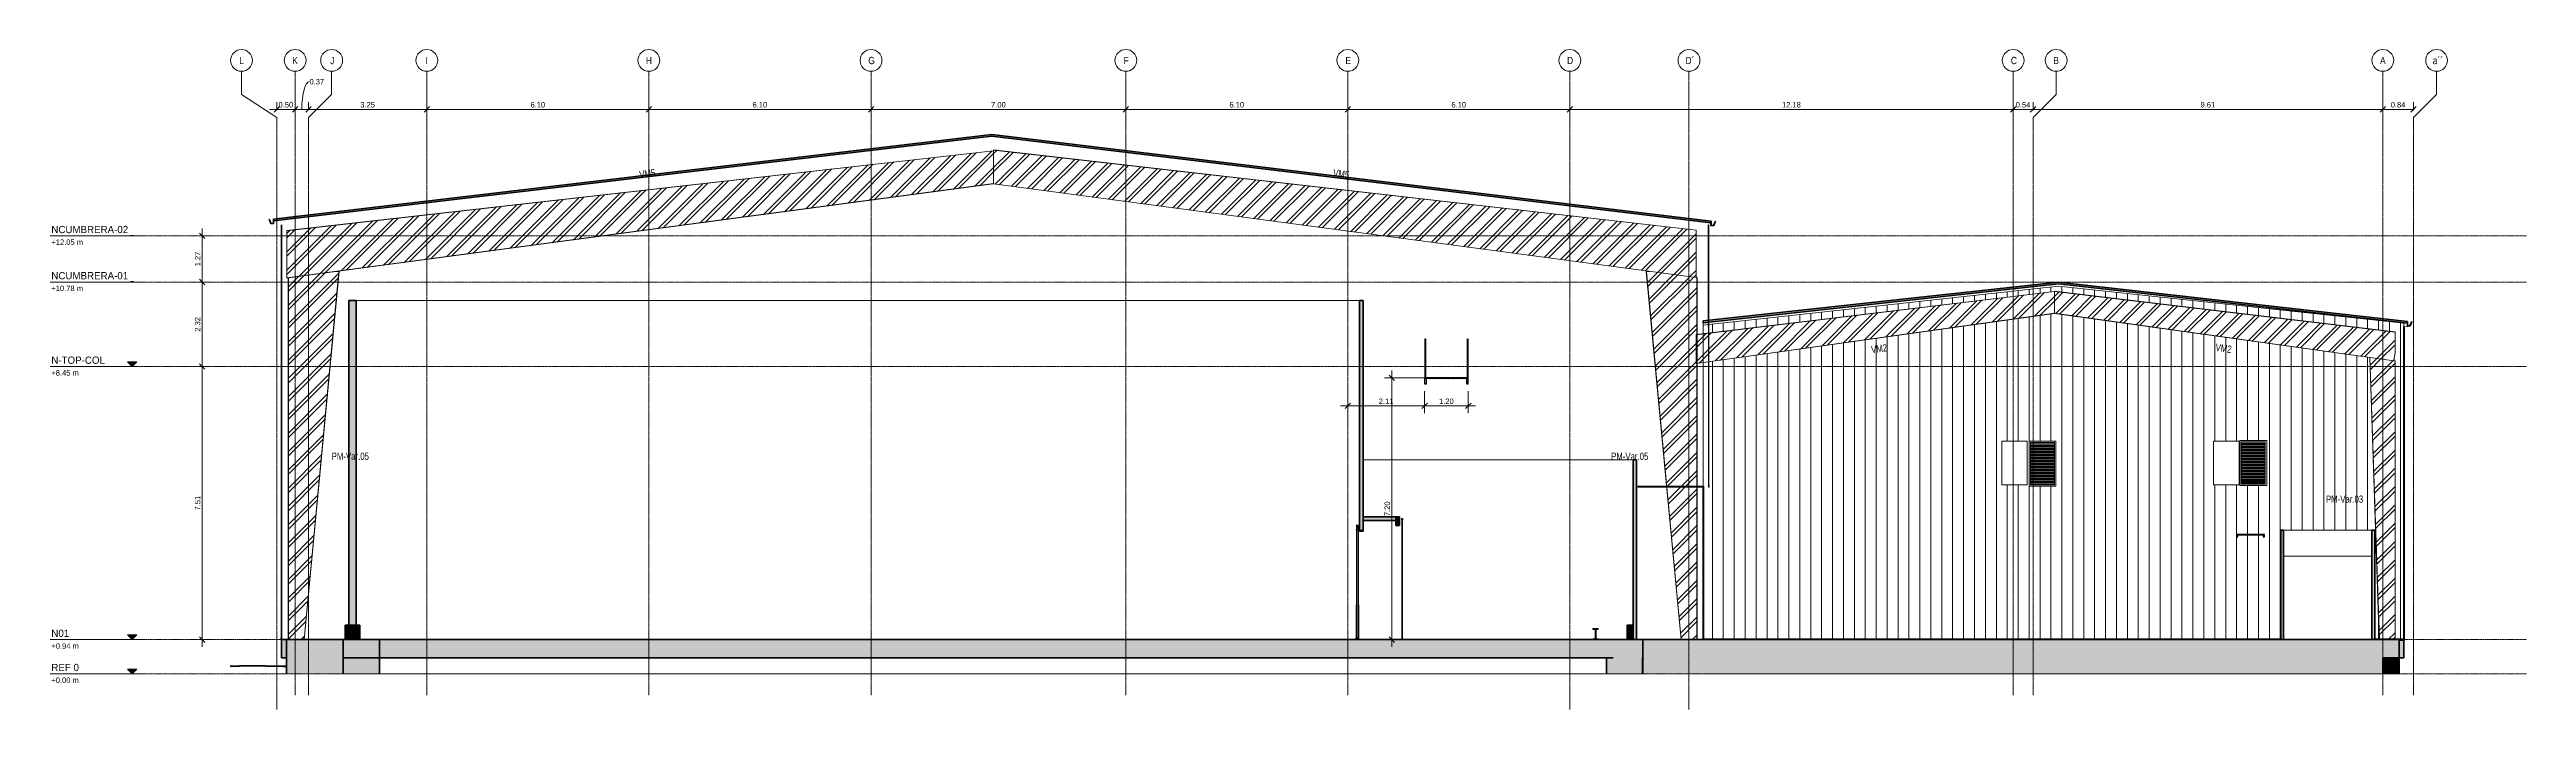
# Model space of a CAD drawing. Header units: centimetres. Extents: x -6646 to 16699, y -115 to 1717.
# Drawn here: x 9390 to 16194, y -98 to 1717 of the extents above; entities that cross this region are included whole.
import ezdxf

# ---------------------------------------------------------------- set-up
doc = ezdxf.new("R2010")
doc.units = ezdxf.units.CM
doc.linetypes.add('Centre', pattern=[3.175, 0.635, -0.475, 1.59, -0.475])
doc.linetypes.add('Grid Line', pattern=[2.2225, 1.27, -0.3175, 0.3175, -0.3175])
for name, color, linetype, lineweight in [('A-ANNO-DIMS', 7, 'Continuous', 9), ('A-ANNO-DIMS-100', 7, 'Continuous', 9), ('A-CLNG', 7, 'Continuous', 9), ('A-DOOR', 7, 'Continuous', 9), ('A-FLOR', 7, 'Continuous', 9), ('A-FLOR-HRAL', 7, 'Continuous', 9), ('A-FLOR-LEVL', 7, 'Continuous', 9), ('A-FLOR-PATT', 7, 'Continuous', 35), ('A-GENM', 7, 'Continuous', 9), ('A-GLAZ', 7, 'Continuous', 9), ('A-ROOF', 7, 'Continuous', 9), ('A-ROOF-MCUT', 7, 'Continuous', 35), ('A-ROOF-OTLN', 7, 'Continuous', 9), ('A-ROOF-PATT', 7, 'Continuous', 35), ('A-WALL', 7, 'Continuous', 9), ('A-WALL-PATT', 7, 'Continuous', 35), ('C-BLDG-PADS', 7, 'Continuous', 9), ('C-TOPO', 7, 'Continuous', 9), ('I-WALL', 7, 'Continuous', 9), ('M-EQPM', 7, 'Continuous', 9), ('S-BEAM', 7, 'Continuous', 9), ('S-BEAM-IDEN', 7, 'Continuous', 18), ('S-COLS', 7, 'Continuous', 9), ('S-COLS-IDEN', 7, 'Continuous', 9), ('S-GRID', 7, 'Continuous', 9), ('S-GRID-IDEN', 7, 'Continuous', 9)]:
    doc.layers.add(name, color=color, linetype=linetype, lineweight=lineweight)
doc.styles.add('Century Gothic', font='GOTHIC.TTF', dxfattribs={"height": 20})
doc.styles.add('Century Gothic_1', font='GOTHIC.TTF', dxfattribs={"height": 15})
doc.styles.add('Century Gothic_2', font='GOTHIC.TTF', dxfattribs={"width": 0.8, "height": 20})
doc.styles.add('Saira Condensed', font='SairaCondensed-Regular.ttf', dxfattribs={"height": 20})
doc.dimstyles.new('FCA_N_Cotas_E100', dxfattribs={"dimscale": 30.48, "dimtxt": 15.662524, "dimasz": 0.492126, "dimexe": 0.656168, "dimexo": 0.656168, "dimgap": 0.032808, "dimtad": 1, "dimlfac": 0.01, "dimrnd": 0.01, "dimzin": 0, "dimdsep": 46, "dimtxsty": 'Century Gothic_1', "dimblk1": 'OBLIQUE', "dimblk2": 'OBLIQUE', "dimsah": 1, "dimcen": 0.09, "dimdle": 0.656168, "dimadec": 3, "dimazin": 2, "dimtfac": 1, "dimtdec": 4, "dimtix": 1, "dimtmove": 0, "dimatfit": 3, "dimfxl": 1, "dimtvp": 1, "dimtolj": 1, "dimtzin": 0, "dimarcsym": 2})
doc.dimstyles.new('FCA_N_Cotas_E100_1', dxfattribs={"dimscale": 30.48, "dimtxt": 15.662524, "dimasz": 0.492126, "dimexe": 0.656168, "dimexo": 0.656168, "dimgap": 0.032808, "dimtad": 1, "dimlfac": 0.01, "dimrnd": 0.01, "dimzin": 0, "dimdsep": 46, "dimtxsty": 'Century Gothic_1', "dimblk1": 'OBLIQUE', "dimblk2": 'OBLIQUE', "dimsah": 1, "dimcen": 0.09, "dimdle": 0.656168, "dimadec": 3, "dimazin": 2, "dimtfac": 1, "dimtdec": 4, "dimtix": 1, "dimtmove": 1, "dimatfit": 3, "dimfxl": 1, "dimtvp": 1, "dimtolj": 1, "dimtzin": 0, "dimarcsym": 2})
pattern_1 = [(45, (16122.79, 0), (-25.14472, 25.14472), []), (45, (16122.79, 38.1), (-25.14472, 25.14472), [])]

msp = doc.modelspace()

# ---------------------------------------------------------------- texts
at = {"layer": 'S-BEAM-IDEN', "lineweight": 9, "char_height": 20, "width": 60.2869, "attachment_point": 1, "style": 'Century Gothic_2'}
for s, insert, rotation in [('VM5', (11008.914, 1382.605), 7.6077448), ('VM5', (12917.622, 1387.87), 352.3991584), ('VM2', (14392.807, 901.049), 7.9641338), ('VM2', (15341.729, 908.087), 352.0358662)]:
    msp.add_mtext(s, dxfattribs=dict(at, insert=insert, rotation=rotation))
at = {"layer": 'S-COLS-IDEN', "char_height": 20, "width": 134.6835, "attachment_point": 1, "style": 'Century Gothic_2'}
for s, insert in [('PM-Var.05', (10164.941, 608.306)), ('PM-Var.05', (13679.597, 608.306)), ('PM-Var.03', (15643.413, 490.382))]:
    msp.add_mtext(s, dxfattribs=dict(at, insert=insert))
at = {"layer": 'S-GRID-IDEN', "color": 253, "true_color": 0xaaaaaa, "char_height": 20, "attachment_point": 1, "style": 'Saira Condensed'}
for s, insert, width in [('L', (9911.259, 1696.755), 13.62869), ('K', (10056.906, 1696.755), 17.63712), ('J', (10160.912, 1696.755), 8.81856), ('I', (10422.762, 1696.755), 8.01687), ('H', (11028.162, 1696.755), 19.2405), ('G', (11639.092, 1696.755), 17.63712), ('F', (12340.392, 1696.755), 14.43037), ('E', (12949.688, 1696.755), 15.23206), ('D', (13558.688, 1696.755), 17.63712), ('D´', (13883.975, 1696.755), 22.44725), ('C', (14777.878, 1696.755), 14.43037), ('B', (14894.533, 1696.755), 17.63712), ('A', (15792.015, 1696.755), 17.63712), ('a´´', (15936.743, 1696.755), 24.85231)]:
    msp.add_mtext(s, dxfattribs=dict(at, insert=insert, width=width))

# ---------------------------------------------------------------- blocks, each defined once
blk = doc.blocks.new('RVR-GM-Modulo escalera 01 - RVR-GM-Modulo escalera 01-1647736-Elevación Eje 22')
at = {"layer": 'A-GENM', "color": 254, "lineweight": 25, "true_color": 0xcccccc}
for p, q in [((-640, 383.2), (-717.7, 383.2)), ((-717.7, 383.2), (-717.7, 382.2)), ((-679.4, 383.2), (-717.7, 383.2)), ((-717.7, 383.2), (-717.7, 382.2)), ((-713.7, 382.7), (-717.7, 382.7)), ((-717.7, 382.7), (-717.7, 377.1)), ((-717.7, 382.2), (-640, 382.2)), ((-717.7, 382.2), (-679.4, 382.2)), ((-717.7, 377.1), (-713.7, 377.1)), ((-713.7, 377.1), (-713.7, 382.7)), ((-679.4, 382.2), (-679.4, 383.2)), ((-640, 383.2), (-678.4, 383.2)), ((-678.4, 383.2), (-678.4, 382.2)), ((-678.4, 382.2), (-640, 382.2)), ((-640, 382.7), (-644, 382.7)), ((-644, 382.7), (-644, 377.1)), ((-644, 377.1), (-640, 377.1)), ((-640, 382.2), (-640, 383.2)), ((-640, 382.2), (-640, 383.2)), ((-640, 377.1), (-640, 382.7))]:
    blk.add_line(p, q, dxfattribs=at)
blk = doc.blocks.new('M_S Shapes - 150 x 300-1672308-Elevación Eje 22')
at = {"layer": 'S-BEAM', "true_color": 0xcccccc}
h = blk.add_hatch(dxfattribs=at)
h.set_pattern_fill('FP_19', color=254, style=0, pattern_type=2)
h.set_pattern_definition([(45, (7.864, 0), (-25.1447, 25.1447), []), (45, (7.864, 38.1), (-25.1447, 25.1447), [])])
h.paths.add_polyline_path([(-2470.5, 94), (-2470.5, 94.4), (-2470.7, 95), (-2471.2, 95.3), (-2475.9, 96.1), (-2477, 96.7), (-2477.4, 97.8), (-2477.4, 120.2), (-2477, 121.3), (-2475.9, 121.9), (-2471.2, 122.7), (-2470.7, 123), (-2470.5, 123.6), (-2470.5, 124), (-2485.5, 124), (-2485.5, 123.6), (-2485.3, 123), (-2484.8, 122.7), (-2480.1, 121.9), (-2479, 121.3), (-2478.6, 120.2), (-2478.6, 97.8), (-2479, 96.7), (-2480.1, 96.1), (-2484.8, 95.3), (-2485.3, 95), (-2485.5, 94.4), (-2485.5, 94)])
at = {"layer": 'S-BEAM', "color": 254, "lineweight": 35, "true_color": 0xcccccc}
for p, q in [((-2485.5, 124), (-2485.5, 123.6)), ((-2470.5, 124), (-2485.5, 124)), ((-2485.5, 94.4), (-2485.5, 94)), ((-2485.5, 94), (-2470.5, 94)), ((-2484.8, 122.7), (-2480.1, 121.9)), ((-2480.1, 96.1), (-2484.8, 95.3)), ((-2478.6, 120.2), (-2478.6, 97.8)), ((-2477.4, 97.8), (-2477.4, 120.2)), ((-2475.9, 121.9), (-2471.2, 122.7)), ((-2471.2, 95.3), (-2475.9, 96.1)), ((-2470.5, 123.6), (-2470.5, 124)), ((-2470.5, 94), (-2470.5, 94.4))]:
    blk.add_line(p, q, dxfattribs=at)
at = {"layer": 'S-BEAM', "color": 254, "true_color": 0xcccccc}
blk.add_line((-2470.5, 124), (-2470.5, 124), dxfattribs=at)
at = {"layer": 'S-BEAM', "color": 254, "lineweight": 35, "true_color": 0xcccccc}
for centre, radius, start, end in [((-2484.6, 123.6), 0.88, 180.00001, 260.53767), ((-2484.6, 94.4), 0.88, 99.46233, 179.99999), ((-2480.3, 120.2), 1.76, 0.00001, 80.53767), ((-2480.3, 97.8), 1.76, 279.46233, 359.99999), ((-2475.7, 120.2), 1.76, 99.46233, 179.99999), ((-2475.7, 97.8), 1.76, 180.00001, 260.53767), ((-2471.4, 123.6), 0.88, 279.46233, 359.99999), ((-2471.4, 94.4), 0.88, 0.00001, 80.53767)]:
    blk.add_arc(centre, radius, start, end, dxfattribs=at)
blk = doc.blocks.new('Doors-Door-sets- LAHET-LAH010005 - 2_10 x 3_00-1686188-Elevación Eje 22')
at = {"layer": 'A-DOOR', "color": 254, "lineweight": 25, "true_color": 0xcccccc}
for p, q in [((-3134.5, 408.8), (-3134.8, 407.1)), ((-3134.1, 409), (-3134.4, 409)), ((-3133.9, 408.3), (-3133.9, 408.7)), ((-3133.3, 408.3), (-3133.9, 408.3)), ((-3133.3, 408.1), (-3133.3, 408.3)), ((-3130.6, 408.3), (-3131.4, 408.3)), ((-3131.4, 408.3), (-3131.4, 408.1)), ((-3135.2, 396.4), (-3135.2, 394.9)), ((-3135.2, 394.9), (-3135.2, 394.7)), ((-3135.1, 394.7), (-3135.1, 396.3)), ((-3129.4, 395.4), (-3135.1, 395.4)), ((-3135.1, 395.4), (-3135.1, 97.9)), ((-3129.4, 396.6), (-3135, 396.6)), ((-3135, 396.4), (-3134.9, 396.4)), ((-3134.8, 407.1), (-3134.8, 402.8)), ((-3134.8, 402.8), (-3134.5, 400.9)), ((-3134.8, 396.3), (-3134.8, 395.8)), ((-3134.5, 400.9), (-3134.7, 400.7)), ((-3134.7, 400.5), (-3130.3, 400.5)), ((-3134.7, 395.8), (-3134.7, 396.4)), ((-3134.4, 395.8), (-3134.7, 395.8)), ((-3134.7, 395.7), (-3134.4, 395.7)), ((-3134.6, 396.4), (-3129.5, 396.4)), ((-3134.4, 395.7), (-3134.4, 395.8)), ((-3134, 403.5), (-3134, 406.9)), ((-3133.8, 402.5), (-3134, 403.5)), ((-3133.9, 407.5), (-3133.9, 408.1)), ((-3133.9, 408.1), (-3133.3, 408.1)), ((-3130.7, 407.5), (-3133.9, 407.5)), ((-3133.8, 407.1), (-3130.6, 407.1)), ((-3132.4, 403.7), (-3133.8, 402.5)), ((-3131.9, 403.7), (-3132.4, 403.7)), ((-3130.5, 402.5), (-3131.9, 403.7)), ((-3131.4, 408.1), (-3130.7, 408.1)), ((-3130.7, 408.1), (-3130.7, 407.5)), ((-3130.4, 402.5), (-3130.5, 402.5)), ((-3130.4, 407.2), (-3130.4, 408.1)), ((-3130.4, 400.9), (-3130.4, 402.5)), ((-3130.2, 400.7), (-3130.4, 400.9)), ((-3130.2, 395.3), (-3130.2, 394.4)), ((-3129.4, 395.4), (-3130.1, 395.4)), ((-3130.1, 394.5), (-3130.1, 395.2)), ((-3130.1, 394.3), (-3130, 394.2)), ((-3130, 395.2), (-3129.4, 395.2)), ((-3129.4, 394.4), (-3130, 394.4)), ((-3130, 394.2), (-3130, 394.3)), ((-3130, 394.3), (-3129.9, 394.2)), ((-3129.2, 395.3), (-3129.9, 395)), ((-3129.9, 394.8), (-3129.2, 394.5)), ((-3129.9, 394.2), (-3129.8, 394.3)), ((-3129.8, 393.8), (-3129.9, 393.7)), ((-3129.8, 394.3), (-3129.8, 394.2)), ((-3129.8, 394.2), (-3129.8, 393.8)), ((-3129.8, 393.6), (-3129.6, 393.8)), ((-3129.4, 395.8), (-3129.7, 395.8)), ((-3129.7, 395.8), (-3129.7, 395.7)), ((-3129.7, 395.7), (-3129.4, 395.7)), ((-3129.6, 393.8), (-3129.6, 394.3)), ((-3129.6, 394.3), (-3129.4, 394.3)), ((-3129.4, 396.4), (-3129.4, 395.8)), ((-3129.4, 395.7), (-3129.4, 395.4)), ((-3129.4, 97.9), (-3129.4, 395.4)), ((-3129.4, 395.2), (-3129.4, 395.1)), ((-3129.4, 395.1), (-3129.2, 395.1)), ((-3129.2, 394.6), (-3129.4, 394.6)), ((-3129.4, 394.6), (-3129.4, 394.4)), ((-3129.4, 394.3), (-3129.4, 393.3)), ((-3129.4, 393.3), (-3129.3, 393.3)), ((-3129.2, 395.1), (-3129.2, 396.5)), ((-3129.2, 396.1), (-3129.2, 395.3)), ((-3127.7, 396.1), (-3129.2, 396.1)), ((-3129.2, 393.4), (-3129.2, 394.6)), ((-3129.2, 394.5), (-3129.2, 393.6)), ((-3129.2, 393.6), (-3127.7, 393.6)), ((-3129.1, 393.8), (-3129.1, 396)), ((-3129.1, 396), (-3127.7, 396)), ((-3127.7, 393.8), (-3129.1, 393.8)), ((-3126.5, 401), (-3126.7, 400)), ((-3126.7, 400), (-3126.7, 392.1)), ((-3126.6, 400), (-3126.4, 401)), ((-3126.6, 392.2), (-3126.6, 400)), ((-3126.6, 392), (-3116.1, 392)), ((-3126.4, 401), (-3126.5, 401)), ((-3116.2, 392.1), (-3126.5, 392.1)), ((-3116.3, 397), (-3116.4, 397)), ((-3116.4, 397), (-3116.1, 396)), ((-3116, 396), (-3116.3, 397)), ((-3116.1, 396), (-3116.1, 392.2)), ((-3116, 392.1), (-3116, 396)), ((-3135.4, 190.1), (-3135.4, 100.1)), ((-3135.1, 190.1), (-3135.4, 190.1)), ((-3135.1, 100.1), (-3135.1, 190.1)), ((-3129.1, 190.1), (-3129.4, 190.1)), ((-3129.4, 190.1), (-3129.4, 100.1)), ((-3129.1, 100.1), (-3129.1, 190.1)), ((-3135.6, 98.1), (-3136.3, 97.3)), ((-3136.3, 97.3), (-3134.9, 95.5)), ((-3134.6, 95.7), (-3135.8, 97.3)), ((-3135.8, 97.3), (-3134.7, 97.3)), ((-3135.6, 99.7), (-3135.6, 98.1)), ((-3135.4, 100.1), (-3135.1, 100.1)), ((-3135.2, 97.5), (-3135.2, 100.1)), ((-3135.2, 99.4), (-3135.2, 99.2)), ((-3135.2, 99.2), (-3135.2, 97.7)), ((-3134.7, 97.5), (-3135.2, 97.5)), ((-3135.1, 97.8), (-3135.1, 99.4)), ((-3135.1, 97.9), (-3129.4, 97.9)), ((-3134.9, 97.7), (-3135, 97.7)), ((-3135, 97.5), (-3129.4, 97.5)), ((-3134.8, 98.3), (-3134.8, 97.8)), ((-3134.4, 98.4), (-3134.7, 98.4)), ((-3134.7, 97.7), (-3134.7, 98.3)), ((-3134.7, 98.3), (-3134.4, 98.3)), ((-3134.7, 97.3), (-3134.7, 97.5)), ((-3129.5, 97.7), (-3134.6, 97.7)), ((-3134.4, 98.3), (-3134.4, 98.4)), ((-3129.5, 97.5), (-3132.2, 97.5)), ((-3132.2, 97.5), (-3132.2, 97.3)), ((-3132.2, 97.3), (-3130.2, 97.3)), ((-3130.2, 97.3), (-3131.4, 97.3)), ((-3131.4, 97.1), (-3130.3, 97.1)), ((-3130.2, 99.7), (-3130.2, 98.8)), ((-3130.2, 97), (-3130.2, 95.4)), ((-3130, 99.9), (-3130.1, 99.8)), ((-3130.1, 98.9), (-3130.1, 99.6)), ((-3130.1, 98.7), (-3129.4, 98.7)), ((-3129.9, 99.9), (-3130, 99.8)), ((-3130, 99.8), (-3130, 99.9)), ((-3130, 99.7), (-3129.4, 99.7)), ((-3129.4, 98.9), (-3130, 98.9)), ((-3130, 95.4), (-3130, 97.1)), ((-3130, 97.1), (-3129.5, 94.8)), ((-3129.9, 100.4), (-3129.8, 100.3)), ((-3129.8, 99.8), (-3129.9, 99.9)), ((-3129.6, 100.3), (-3129.8, 100.5)), ((-3129.8, 100.3), (-3129.8, 99.9)), ((-3129.8, 99.9), (-3129.8, 99.8)), ((-3129.4, 98.4), (-3129.7, 98.4)), ((-3129.7, 98.4), (-3129.7, 98.3)), ((-3129.7, 98.3), (-3129.4, 98.3)), ((-3129.6, 99.8), (-3129.6, 100.3)), ((-3129.4, 99.8), (-3129.6, 99.8)), ((-3129.1, 94.5), (-3129.5, 97.5)), ((-3129.3, 100.8), (-3129.4, 100.8)), ((-3129.4, 100.8), (-3129.4, 99.8)), ((-3129.4, 100.1), (-3129.1, 100.1)), ((-3129.4, 99.7), (-3129.4, 99.5)), ((-3129.4, 99.5), (-3129.2, 99.5)), ((-3129.2, 99), (-3129.4, 99)), ((-3129.4, 99), (-3129.4, 98.9)), ((-3129.4, 98.7), (-3129.4, 98.4)), ((-3129.4, 98.3), (-3129.4, 97.7)), ((-3129.2, 99.5), (-3129.2, 100.7)), ((-3129.2, 97.6), (-3129.2, 99))]:
    blk.add_line(p, q, dxfattribs=at)
at = {"layer": 'A-DOOR', "color": 254, "true_color": 0xe5e5e5}
for p, q in [((-3130.2, 398.6), (-3134.8, 398.6)), ((-3134.8, 398.6), (-3134.8, 396.6)), ((-3130.5, 406), (-3131, 406)), ((-3131, 406), (-3131, 403.8)), ((-3131, 403.8), (-3130.2, 402.3)), ((-3130.5, 403.8), (-3130.5, 406)), ((-3129.7, 402.3), (-3130.5, 403.8)), ((-3130.2, 402.3), (-3130.2, 398.6)), ((-3129.7, 396.6), (-3129.7, 402.3)), ((-3136.8, 96.5), (-3138.7, 94.9)), ((-3138.7, 94.9), (-3138.7, 94)), ((-3138.4, 94), (-3138.4, 94.6)), ((-3138.4, 94.6), (-3134.6, 94.6)), ((-3135.9, 96.5), (-3136.8, 96.5)), ((-3134.3, 94.9), (-3135.9, 96.5)), ((-3134.6, 94.6), (-3134.6, 94)), ((-3134.3, 94), (-3134.3, 94.9))]:
    blk.add_line(p, q, dxfattribs=at)
at = {"layer": 'A-DOOR', "color": 254, "lineweight": 25, "true_color": 0xcccccc}
for centre, radius, start, end in [((-3134.4, 408.8), 0.198, 90.64669, 171.02737), ((-3134.1, 408.8), 0.208, 341.68378, 90.64669), ((-3130.6, 408.1), 0.141, 360, 90), ((-3135, 396.4), 0.196, 90, 180), ((-3135.1, 394.7), 0.05, 193.64774, 16.35226), ((-3135, 396.3), 0.0499, 90, 179.87979), ((-3134.9, 396.3), 0.0508, 0.22401, 90), ((-3134.7, 400.6), 0.0991, 133.34677, 270), ((-3134.7, 395.8), 0.146, 180.22401, 270.36358), ((-3134.6, 396.4), 0.057, 89.91777, 179.81824), ((-3134.4, 395.7), 0.0565, 270.36358, 360), ((-3133.8, 406.9), 0.212, 90, 180), ((-3130.6, 407.2), 0.141, 270, 0), ((-3130.3, 400.6), 0.103, 270, 46.65323), ((-3130.1, 395.3), 0.1, 90, 179.99998), ((-3130.1, 394.4), 0.104, 179.99998, 284.81694), ((-3130, 395.2), 0.0612, 90, 180), ((-3130, 394.5), 0.0612, 180, 270), ((-3129.8, 394.9), 0.15, 105.29807, 254.70193), ((-3129.8, 393.7), 0.0599, 120.34495, 329.65505), ((-3129.7, 395.7), 0.0575, 180, 275.47697), ((-3129.5, 396.4), 0.0607, 0, 89.91777), ((-3129.4, 396.5), 0.156, 0, 90), ((-3129.3, 393.4), 0.0939, 270, 0), ((-3128, 394.9), 1.28, 282.99825, 77.00175), ((-3128, 394.9), 1.13, 283.4892, 76.5108), ((-3126.6, 392.1), 0.1, 180, 270), ((-3126.5, 392.2), 0.1, 180.01251, 270), ((-3116.2, 392.2), 0.1, 270, 359.97443), ((-3116.1, 392.1), 0.1, 270, 0), ((-3135.2, 99.7), 0.4, 90, 180), ((-3135.1, 99.4), 0.05, 343.64774, 166.35226), ((-3135, 97.7), 0.196, 180, 270), ((-3135, 97.8), 0.0499, 180.12021, 270), ((-3134.9, 97.8), 0.0508, 270, 359.77599), ((-3134.7, 95.6), 0.2, 209.20654, 30.79346), ((-3134.7, 98.3), 0.146, 89.63642, 179.77599), ((-3134.6, 97.7), 0.057, 180.18176, 270.08223), ((-3134.4, 98.4), 0.0565, 0, 89.63642), ((-3131.4, 97.2), 0.1, 90, 270), ((-3130.5, 96.9), 0.255, 31.71988, 58.28012), ((-3130.1, 99.7), 0.104, 75.18306, 180.00002), ((-3130.1, 98.8), 0.1, 180.00002, 270), ((-3130.2, 97.1), 0.2, 0, 90), ((-3130.2, 97.1), 0.2, 0, 90), ((-3130.1, 95.4), 0.1, 180, 0), ((-3130, 99.6), 0.0612, 90, 180), ((-3130, 98.9), 0.0612, 180, 270), ((-3129.8, 100.4), 0.0599, 30.34495, 239.65505), ((-3129.5, 94.4), 0.4, 90, 15), ((-3129.5, 94.4), 0.35, 0, 180), ((-3129.5, 94.4), 0.35, 180, 0), ((-3129.7, 98.4), 0.0575, 84.52303, 180), ((-3129.5, 97.7), 0.0607, 270.08223, 0), ((-3129.4, 97.6), 0.156, 270, 0), ((-3129.3, 100.7), 0.0939, 0, 90)]:
    blk.add_arc(centre, radius, start, end, dxfattribs=at)
blk = doc.blocks.new('FCA_N_Cortina Plastico Industrial - 3_70x3_00-1687601-Elevación Eje 22')
at = {"layer": 'A-GENM', "color": 254, "true_color": 0xe5e5e5}
for p, q in [((-3011.1, 425.8), (-3011.6, 425.3)), ((-3011.6, 425.3), (-3011.2, 425.6)), ((-3011.6, 425.3), (-3011.6, 425.3)), ((-3010.4, 426.7), (-3011.2, 426)), ((-3011.2, 425.9), (-3011.1, 425.8)), ((-3011, 425.8), (-3011.1, 425.9)), ((-3011, 426), (-3010.3, 426.6)), ((-3008.3, 426.7), (-3010.4, 426.7)), ((-3010.3, 426.6), (-3008.3, 426.6)), ((-3009.7, 422.7), (-3009.8, 422.7)), ((-3009.8, 422.7), (-3009.8, 421.5)), ((-3009.8, 421.5), (-3009.3, 421.5)), ((-3009.7, 422.4), (-3009.7, 423.4)), ((-3009.6, 421.9), (-3009.7, 422.4)), ((-3009.6, 422.4), (-3009.7, 422.4)), ((-3009.7, 421.5), (-3009.7, 101.1)), ((-3009.6, 423.4), (-3009.6, 422.4)), ((-3009.6, 422.4), (-3009.5, 421.9)), ((-3009.6, 421.9), (-3009.5, 421.9)), ((-3009.6, 421.9), (-3009.5, 421.9)), ((-3009.4, 422.6), (-3009.4, 423.1)), ((-3009.3, 422.7), (-3009.4, 422.7)), ((-3009.2, 422.7), (-3009.2, 423.1)), ((-3009.2, 423.1), (-3009.1, 423.1)), ((-3009.1, 423.1), (-3009.1, 422.7)), ((-3009, 422.4), (-3009, 423.4)), ((-3009, 422.7), (-3008.8, 422.7)), ((-3009, 422.3), (-3009, 422.4)), ((-3009, 101.1), (-3009, 421.5)), ((-3008.9, 421.5), (-3009, 421.5)), ((-3008.8, 421.5), (-3009, 421.5)), ((-3008.9, 421.5), (-3008.9, 101.1)), ((-3008.8, 422.7), (-3008.8, 421.5)), ((-3007.5, 426), (-3008.3, 426.7)), ((-3008.3, 426.6), (-3007.6, 426)), ((-3007.5, 425.9), (-3007.6, 425.8)), ((-3010, 99.6), (-3009.9, 101)), ((-3010, 97), (-3010, 99.6)), ((-3009.4, 99.6), (-3010, 99.6)), ((-3009.9, 96.1), (-3010, 97)), ((-3010, 97), (-3009.4, 97)), ((-3009.9, 101), (-3009.3, 101)), ((-3009.9, 96.1), (-3009.3, 96.1)), ((-3009.1, 101.1), (-3009.7, 101.1)), ((-3009.7, 101.1), (-3009.2, 101.1)), ((-3009.7, 96), (-3009.1, 96)), ((-3009.7, 96), (-3008.9, 96)), ((-3009.7, 96), (-3008.9, 96)), ((-3009.7, 96), (-3008.9, 96)), ((-3009.7, 96), (-3008.9, 96)), ((-3008.9, 101.1), (-3009.2, 101.1)), ((-3009.1, 101.1), (-3009, 101.1)), ((-3009, 101.1), (-3008.9, 101.1)), ((-3009, 96), (-3008.9, 96)), ((-3008.6, 99.6), (-3008.8, 101)), ((-3008.8, 96.1), (-3008.6, 97)), ((-3008.6, 97), (-3008.6, 99.6))]:
    blk.add_line(p, q, dxfattribs=at)
at = {"layer": 'A-GENM', "color": 254, "lineweight": 25, "true_color": 0xcccccc}
for p, q in [((-3011, 425.9), (-3011.3, 425.5)), ((-3011.3, 425.5), (-3011.3, 423.4)), ((-3011.3, 423.4), (-3007.3, 423.4)), ((-3007.5, 426), (-3011.1, 426)), ((-3011.1, 425.9), (-3011, 425.9)), ((-3009, 422.7), (-3009.3, 422.7)), ((-3009.3, 422.7), (-3009.3, 421.5)), ((-3009.1, 421.5), (-3009.2, 421.5)), ((-3009.2, 421.5), (-3009.2, 101.1)), ((-3009.2, 421.5), (-3009, 421.5)), ((-3009.1, 101.1), (-3009.1, 421.5)), ((-3009, 421.5), (-3009, 422.7)), ((-3007.3, 425.5), (-3007.6, 425.9)), ((-3007.6, 425.9), (-3007.5, 425.9)), ((-3007.3, 423.4), (-3007.3, 425.5)), ((-3009.3, 101), (-3009.4, 99.6)), ((-3009.4, 99.6), (-3009.4, 97)), ((-3009.4, 97), (-3009.3, 96.1)), ((-3009.2, 101.1), (-3009.1, 101.1)), ((-3008.8, 99.6), (-3009, 101)), ((-3009, 96.1), (-3008.8, 97)), ((-3008.8, 97), (-3008.8, 99.6))]:
    blk.add_line(p, q, dxfattribs=at)
at = {"layer": 'A-GENM', "color": 254, "lineweight": 25, "true_color": 0xcccccc, "flags": 128}
for points in [[(-3009, 101), (-3009, 101), (-3009, 101), (-3009, 101.1), (-3009.1, 101.1), (-3009.1, 101.1), (-3009.1, 101.1), (-3009.2, 101.1), (-3009.2, 101.1), (-3009.3, 101), (-3009.3, 101), (-3009.3, 101)], [(-3009.3, 96.1), (-3009.3, 96.1), (-3009.3, 96.1), (-3009.2, 96), (-3009.2, 96), (-3009.1, 96), (-3009.1, 96), (-3009.1, 96), (-3009, 96), (-3009, 96.1), (-3009, 96.1), (-3009, 96.1)]]:
    blk.add_lwpolyline(points, dxfattribs=at)
at = {"layer": 'A-GENM', "color": 254, "true_color": 0xe5e5e5}
for centre, radius, start, end in [((-3011.1, 425.9), 0.0748, 140.3469, 223.89238), ((-3007.5, 425.9), 0.111, 311.59886, 43.83283)]:
    blk.add_arc(centre, radius, start, end, dxfattribs=at)
at = {"layer": 'A-GENM', "color": 254, "lineweight": 25, "true_color": 0xcccccc}
for centre, start, end in [((-3011.1, 425.9), 90, 270), ((-3007.5, 425.9), 270, 90)]:
    blk.add_arc(centre, 0.075, start, end, dxfattribs=at)
at = {"layer": 'A-GENM', "color": 254, "true_color": 0xe5e5e5}
for centre, major_axis, start_param, end_param in [((-3009.5, 421.9), (0, 0.0675), 1.534846, 3.056222), ((-3009.5, 421.9), (0, 0.0675), 1.534846, 3.056222), ((-3009.4, 423.1), (0, 0.13), 4.712389, 6.806784), ((-3009.3, 423.1), (0, 0.13), 4.712389, 7.853982), ((-3009.4, 423.1), (0, 0.13), 4.712389, 6.806784), ((-3009.3, 423.1), (0, 0.13), 0.261799, 1.308997), ((-3009.4, 423.1), (0, 0.13), 4.712389, 6.806784), ((-3009.3, 423.1), (0, 0.13), 0.261799, 1.308997), ((-3009.4, 423.1), (0, 0.13), 4.712389, 6.806784), ((-3009.3, 423.1), (0, 0.13), 0.261799, 1.308997), ((-3009.3, 423.1), (0, 0.13), 4.974188, 6.021386), ((-3009.3, 423.1), (0, 0.13), 4.974188, 6.021386), ((-3009.3, 423.1), (0, 0.13), 4.974188, 6.021386), ((-3009.7, 100.9), (0, 0.162), 0.12434, 1.367745), ((-3009.7, 100.9), (0, 0.162), 0.373021, 1.367745), ((-3009.7, 100.9), (0, 0.162), 0.373021, 1.367745), ((-3009.7, 100.9), (0, 0.162), 0.373021, 1.367745), ((-3009.7, 96.2), (0, 0.161), 1.779716, 4.50347), ((-3009.7, 96.2), (0, 0.161), 1.779716, 4.50347), ((-3009.7, 96.2), (0, 0.161), 1.779716, 4.50347), ((-3009.7, 96.2), (0, 0.161), 1.779716, 4.50347), ((-3009.7, 100.9), (0, 0.162), 4.91544, 5.910164), ((-3009.7, 100.9), (0, 0.162), 4.91544, 5.910164), ((-3009.7, 100.9), (0, 0.162), 4.91544, 5.910164), ((-3009.7, 100.9), (0, 0.162), 4.91544, 5.910164), ((-3008.9, 100.9), (0, 0.162), 4.91544, 7.650931), ((-3008.9, 100.9), (0, 0.162), 0.373021, 1.367745), ((-3008.9, 100.9), (0, 0.162), 0.373021, 1.367745), ((-3008.9, 100.9), (0, 0.162), 0.373021, 1.367745), ((-3008.9, 96.2), (0, 0.161), 1.779716, 4.50347), ((-3008.9, 96.2), (0, 0.161), 1.779716, 4.50347), ((-3008.9, 96.2), (0, 0.161), 1.779716, 4.50347), ((-3008.9, 96.2), (0, 0.161), 1.779716, 4.50347), ((-3008.9, 100.9), (0, 0.162), 4.91544, 5.910164), ((-3008.9, 100.9), (0, 0.162), 4.91544, 5.910164), ((-3008.9, 100.9), (0, 0.162), 4.91544, 5.910164)]:
    blk.add_ellipse(centre, major_axis=major_axis, ratio=0.996195, start_param=start_param, end_param=end_param, dxfattribs=at)
blk = doc.blocks.new('RVR-PQ-Extractor - 0_70x1_20-1839096-Elevación Eje 22')
at = {"layer": 'M-EQPM', "color": 254, "true_color": 0xcccccc}
for p, q in [((-780.3, 639.7), (-780.3, 519.7)), ((-710.3, 639.7), (-780.3, 639.7)), ((-710.3, 519.7), (-710.3, 639.7)), ((-780.3, 519.7), (-710.3, 519.7))]:
    blk.add_line(p, q, dxfattribs=at)
blk = doc.blocks.new('M_Window-Louvers - 0_70 x 1_20-1843073-Elevación Eje 22')
at = {"layer": 'A-GLAZ', "color": 254, "true_color": 0xcccccc}
for p, q in [((-634.4, 642), (-708.2, 642)), ((-708.2, 642), (-708.2, 518.2)), ((-634.4, 518.2), (-634.4, 642)), ((-708.2, 518.2), (-634.4, 518.2))]:
    blk.add_line(p, q, dxfattribs=at)
at = {"layer": 'A-GLAZ', "color": 254, "true_color": 0xe5e5e5}
for p, q in [((-704.4, 634.7), (-704.4, 638.2)), ((-704.4, 638.2), (-638.2, 638.2)), ((-704.4, 633.7), (-704.4, 634.7)), ((-704.4, 634.7), (-638.2, 634.7)), ((-704.4, 630.6), (-704.4, 633.7)), ((-704.4, 633.7), (-638.2, 633.7)), ((-704.4, 629.6), (-704.4, 630.6)), ((-704.4, 630.6), (-638.2, 630.6)), ((-704.4, 629.6), (-638.2, 629.6)), ((-704.4, 626.5), (-704.4, 629.6)), ((-704.4, 625.5), (-704.4, 626.5)), ((-704.4, 626.5), (-638.2, 626.5)), ((-704.4, 625.5), (-638.2, 625.5)), ((-704.4, 622.3), (-704.4, 625.5)), ((-704.4, 621.3), (-704.4, 622.3)), ((-704.4, 622.3), (-638.2, 622.3)), ((-704.4, 621.3), (-638.2, 621.3)), ((-704.4, 618.2), (-704.4, 621.3)), ((-704.4, 617.2), (-704.4, 618.2)), ((-704.4, 618.2), (-638.2, 618.2)), ((-704.4, 617.2), (-638.2, 617.2)), ((-704.4, 614.1), (-704.4, 617.2)), ((-704.4, 613.1), (-704.4, 614.1)), ((-704.4, 614.1), (-638.2, 614.1)), ((-704.4, 613.1), (-638.2, 613.1)), ((-704.4, 609.9), (-704.4, 613.1)), ((-638.2, 638.2), (-638.2, 634.7)), ((-638.2, 634.7), (-638.2, 633.7)), ((-638.2, 633.7), (-638.2, 630.6)), ((-638.2, 630.6), (-638.2, 629.6)), ((-638.2, 629.6), (-638.2, 626.5)), ((-638.2, 626.5), (-638.2, 625.5)), ((-638.2, 625.5), (-638.2, 622.3)), ((-638.2, 622.3), (-638.2, 621.3)), ((-638.2, 621.3), (-638.2, 618.2)), ((-638.2, 618.2), (-638.2, 617.2)), ((-638.2, 617.2), (-638.2, 614.1)), ((-638.2, 614.1), (-638.2, 613.1)), ((-638.2, 613.1), (-638.2, 609.9)), ((-704.4, 608.9), (-704.4, 609.9)), ((-704.4, 609.9), (-638.2, 609.9)), ((-704.4, 608.9), (-638.2, 608.9)), ((-704.4, 605.8), (-704.4, 608.9)), ((-704.4, 604.8), (-704.4, 605.8)), ((-704.4, 605.8), (-638.2, 605.8)), ((-704.4, 604.8), (-638.2, 604.8)), ((-704.4, 601.6), (-704.4, 604.8)), ((-704.4, 600.6), (-704.4, 601.6)), ((-704.4, 601.6), (-638.2, 601.6)), ((-704.4, 600.6), (-638.2, 600.6)), ((-704.4, 597.5), (-704.4, 600.6)), ((-704.4, 596.5), (-704.4, 597.5)), ((-704.4, 597.5), (-638.2, 597.5)), ((-704.4, 596.5), (-638.2, 596.5)), ((-704.4, 593.4), (-704.4, 596.5)), ((-704.4, 592.4), (-704.4, 593.4)), ((-704.4, 593.4), (-638.2, 593.4)), ((-704.4, 592.4), (-638.2, 592.4)), ((-704.4, 589.2), (-704.4, 592.4)), ((-704.4, 588.2), (-704.4, 589.2)), ((-704.4, 589.2), (-638.2, 589.2)), ((-704.4, 588.2), (-638.2, 588.2)), ((-704.4, 585.1), (-704.4, 588.2)), ((-704.4, 584.1), (-704.4, 585.1)), ((-704.4, 585.1), (-638.2, 585.1)), ((-704.4, 584.1), (-638.2, 584.1)), ((-704.4, 581), (-704.4, 584.1)), ((-704.4, 580), (-704.4, 581)), ((-704.4, 581), (-638.2, 581)), ((-704.4, 580), (-638.2, 580)), ((-704.4, 576.8), (-704.4, 580)), ((-704.4, 575.8), (-704.4, 576.8)), ((-704.4, 576.8), (-638.2, 576.8)), ((-704.4, 575.8), (-638.2, 575.8)), ((-704.4, 572.7), (-704.4, 575.8)), ((-704.4, 571.7), (-704.4, 572.7)), ((-704.4, 572.7), (-638.2, 572.7)), ((-704.4, 571.7), (-638.2, 571.7)), ((-704.4, 568.6), (-704.4, 571.7)), ((-704.4, 567.5), (-704.4, 568.6)), ((-704.4, 568.6), (-638.2, 568.6)), ((-704.4, 567.5), (-638.2, 567.5)), ((-704.4, 564.4), (-704.4, 567.5)), ((-704.4, 563.4), (-704.4, 564.4)), ((-704.4, 564.4), (-638.2, 564.4)), ((-704.4, 563.4), (-638.2, 563.4)), ((-704.4, 560.3), (-704.4, 563.4)), ((-704.4, 559.3), (-704.4, 560.3)), ((-704.4, 560.3), (-638.2, 560.3)), ((-704.4, 559.3), (-638.2, 559.3)), ((-704.4, 556.1), (-704.4, 559.3)), ((-704.4, 555.1), (-704.4, 556.1)), ((-704.4, 556.1), (-638.2, 556.1)), ((-704.4, 555.1), (-638.2, 555.1)), ((-704.4, 552), (-704.4, 555.1)), ((-704.4, 551), (-704.4, 552)), ((-704.4, 552), (-638.2, 552)), ((-704.4, 551), (-638.2, 551)), ((-704.4, 547.9), (-704.4, 551)), ((-704.4, 546.9), (-704.4, 547.9)), ((-704.4, 547.9), (-638.2, 547.9)), ((-704.4, 546.9), (-638.2, 546.9)), ((-704.4, 543.7), (-704.4, 546.9)), ((-638.2, 609.9), (-638.2, 608.9)), ((-638.2, 608.9), (-638.2, 605.8)), ((-638.2, 605.8), (-638.2, 604.8)), ((-638.2, 604.8), (-638.2, 601.6)), ((-638.2, 601.6), (-638.2, 600.6)), ((-638.2, 600.6), (-638.2, 597.5)), ((-638.2, 597.5), (-638.2, 596.5)), ((-638.2, 596.5), (-638.2, 593.4)), ((-638.2, 593.4), (-638.2, 592.4)), ((-638.2, 592.4), (-638.2, 589.2)), ((-638.2, 589.2), (-638.2, 588.2)), ((-638.2, 588.2), (-638.2, 585.1)), ((-638.2, 585.1), (-638.2, 584.1)), ((-638.2, 584.1), (-638.2, 581)), ((-638.2, 581), (-638.2, 580)), ((-638.2, 580), (-638.2, 576.8)), ((-638.2, 576.8), (-638.2, 575.8)), ((-638.2, 575.8), (-638.2, 572.7)), ((-638.2, 572.7), (-638.2, 571.7)), ((-638.2, 571.7), (-638.2, 568.6)), ((-638.2, 568.6), (-638.2, 567.5)), ((-638.2, 567.5), (-638.2, 564.4)), ((-638.2, 564.4), (-638.2, 563.4)), ((-638.2, 563.4), (-638.2, 560.3)), ((-638.2, 560.3), (-638.2, 559.3)), ((-638.2, 559.3), (-638.2, 556.1)), ((-638.2, 556.1), (-638.2, 555.1)), ((-638.2, 555.1), (-638.2, 552)), ((-638.2, 552), (-638.2, 551)), ((-638.2, 551), (-638.2, 547.9)), ((-638.2, 547.9), (-638.2, 546.9)), ((-638.2, 546.9), (-638.2, 543.7)), ((-704.4, 542.7), (-704.4, 543.7)), ((-704.4, 543.7), (-638.2, 543.7)), ((-704.4, 542.7), (-638.2, 542.7)), ((-704.4, 539.6), (-704.4, 542.7)), ((-704.4, 538.6), (-704.4, 539.6)), ((-704.4, 539.6), (-638.2, 539.6)), ((-704.4, 538.6), (-638.2, 538.6)), ((-704.4, 535.5), (-704.4, 538.6)), ((-704.4, 534.5), (-704.4, 535.5)), ((-704.4, 535.5), (-638.2, 535.5)), ((-704.4, 534.5), (-638.2, 534.5)), ((-704.4, 531.3), (-704.4, 534.5)), ((-704.4, 530.3), (-704.4, 531.3)), ((-704.4, 531.3), (-638.2, 531.3)), ((-704.4, 530.3), (-638.2, 530.3)), ((-704.4, 527.2), (-704.4, 530.3)), ((-704.4, 526.2), (-704.4, 527.2)), ((-704.4, 527.2), (-638.2, 527.2)), ((-704.4, 526.2), (-638.2, 526.2)), ((-704.4, 523), (-704.4, 526.2)), ((-704.4, 522), (-704.4, 523)), ((-704.4, 523), (-638.2, 523)), ((-704.4, 522), (-638.2, 522)), ((-638.2, 543.7), (-638.2, 542.7)), ((-638.2, 542.7), (-638.2, 539.6)), ((-638.2, 539.6), (-638.2, 538.6)), ((-638.2, 538.6), (-638.2, 535.5)), ((-638.2, 535.5), (-638.2, 534.5)), ((-638.2, 534.5), (-638.2, 531.3)), ((-638.2, 531.3), (-638.2, 530.3)), ((-638.2, 530.3), (-638.2, 527.2)), ((-638.2, 527.2), (-638.2, 526.2)), ((-638.2, 526.2), (-638.2, 523)), ((-638.2, 523), (-638.2, 522))]:
    blk.add_line(p, q, dxfattribs=at)
blk = doc.blocks.new('PQ_RVR_ARQ-01_ZZ_ZZ_MO_T_A_rvt-3-Elevación Eje 22')
at = {"layer": 'A-FLOR', "true_color": 0xeaeaea}
h = blk.add_hatch(color=254, dxfattribs=at)
h.paths.add_polyline_path([(-2198.9, 514.5), (-2182.1, 514.5), (-2182.1, 515.5), (-2198.9, 515.5)])
h.paths.add_polyline_path([(-2338.9, 514.5), (-2282.9, 514.5), (-2283, 515.5), (-2362.2, 515.5), (-2362.2, 514.5)])
at = {"layer": 'A-FLOR-PATT', "lineweight": 9, "true_color": 0xeaeaea}
blk.add_hatch(color=254, dxfattribs=at).paths.add_polyline_path([(-3116.4, 421.5), (-3026.7, 421.5), (-3026.7, 431.5), (-3116.4, 431.5)])
at = {"layer": 'A-ROOF-PATT', "lineweight": 9, "true_color": 0xeaeaea}
for points in [[(-2160.9, 1240.2), (-2160.9, 1245.2), (-4136.8, 1483.4), (-6109.6, 1250.8), (-6109.6, 1245.8), (-4136.8, 1478.4), (-2201.9, 1245.1)], [(-247.9, 964), (-247.9, 969.1), (-1206.2, 1077.3), (-2182.3, 970.5), (-2182.3, 965.5), (-1206.2, 1072.3), (-281.8, 967.9)]]:
    blk.add_hatch(color=254, dxfattribs=at).paths.add_polyline_path(points)
at = {"layer": 'A-WALL', "true_color": 0xeaeaea}
for points in [[(-595.7, 94), (-588.2, 94), (-588.2, 394.9), (-595.7, 394.9), (-595.7, 390.5)], [(-345.1, 94), (-337.6, 94), (-337.6, 394.9), (-345.1, 394.9), (-345.1, 390.5)]]:
    blk.add_hatch(color=254, dxfattribs=at).paths.add_polyline_path(points)
at = {"layer": 'A-WALL-PATT', "lineweight": 9, "true_color": 0xeaeaea}
for points in [[(-6087.7, 99), (-6087.7, 1234.5), (-6088.2, 1234.5), (-6088.2, 99)], [(-2168, 955.5), (-2167.5, 955.5), (-2167.5, 1234.5), (-2168, 1234.5), (-2168, 976.5)], [(-5882.7, 134), (-5882.7, 1027), (-5902.7, 1027), (-5902.7, 134)], [(-3120, 394), (-3116.4, 394), (-3116.4, 1027), (-3126.4, 1027), (-3126.4, 394)], [(-257.5, 96.5), (-257, 96.5), (-257, 955.5), (-257.5, 955.5), (-257.5, 390.5)], [(-2375.1, 94), (-2365.1, 94), (-2365.1, 588.8), (-2375.1, 588.8), (-2375.1, 195.2)], [(-2181.6, 94), (-2181.6, 515.5), (-2182.1, 515.5), (-2182.1, 94)], [(-3016.7, 408), (-3016.7, 431.6), (-3026.7, 431.6), (-3026.7, 408)], [(-6089.5, 94), (-6087, 94), (-6087, 99), (-6089.5, 99), (-6089.5, 94.5)], [(-5872.7, 94), (-5872.7, 134), (-5912.7, 134), (-5912.7, 94)], [(-2391.2, 94), (-2376.2, 94), (-2376.2, 134), (-2391.2, 134)], [(-257.5, 91.5), (-255.8, 91.5), (-255.8, 96.5), (-258.3, 96.5), (-258.3, 94), (-257.5, 94)], [(-315.8, -0.2), (-270.8, -0.2), (-270.8, 44), (-315.8, 44)]]:
    blk.add_hatch(color=254, dxfattribs=at).paths.add_polyline_path(points)
at = {"layer": 'A-WALL-PATT', "lineweight": 9, "true_color": 0xf2f2f2}
h = blk.add_hatch(dxfattribs=at)
h.set_pattern_fill('FP_17', style=0, pattern_type=2)
h.set_pattern_definition([(90, (7.864, 0), (-30, 2e-15), [])])
h.paths.add_polyline_path([(-2181.6, 96.5), (-595.7, 96.5), (-595.7, 394.9), (-337.6, 394.9), (-337.6, 96.5), (-325.6, 96.5), (-351.2, 869.8), (-1217.7, 991), (-2167, 858.2), (-2167, 518), (-2165.7, 518), (-2165.7, 513), (-2168.2, 513), (-2168.2, 518), (-2167.5, 518), (-2167.5, 858.1), (-2182.1, 856.1), (-2182.1, 515.5), (-2181.6, 515.5), (-2181.6, 195.2)])
h.paths.add_polyline_path([(-258.3, 96.5), (-257.6, 96.5), (-257.6, 964.4), (-1206.4, 1066.1), (-2167, 960.5), (-2167, 937.5), (-1217.5, 1051.9), (-281.8, 940.7), (-281.8, 883.3), (-284.9, 861.1), (-281.2, 860.6), (-281.2, 96.5), (-258.3, 96.5)])
h.paths.add_polyline_path([(-717.7, 377.1), (-717.7, 383.2), (-640, 383.2), (-640, 377.1), (-644, 377.1), (-644, 382.2), (-713.7, 382.2), (-713.7, 377.1)])
h.paths.add_polyline_path([(-1213.5, 516), (-1287.3, 516), (-1287.3, 639.8), (-1213.5, 639.8), (-1213.5, 517.1)])
h.paths.add_polyline_path([(-634.6, 518.2), (-708.2, 518.2), (-708.2, 642), (-634.4, 642), (-634.4, 518.2)])
h.paths.add_polyline_path([(-1311.4, 519.7), (-1362, 519.7), (-1362, 639.7), (-1292, 639.7), (-1292, 519.7), (-1293, 519.7)])
h.paths.add_polyline_path([(-780.3, 519.7), (-780.3, 639.7), (-710.3, 639.7), (-710.3, 519.7), (-779.3, 519.7)])
h.paths.add_polyline_path([(-2182.1, 935.7), (-2167.5, 937.4), (-2167.5, 955.5), (-2168, 955.5), (-2168, 960.4), (-2182.1, 958.9)])
at = {"layer": 'A-WALL-PATT', "lineweight": 9, "true_color": 0xe5e5e5}
h = blk.add_hatch(dxfattribs=at)
h.set_pattern_fill('FP_18', color=254, style=0, pattern_type=2)
h.set_pattern_definition([(90, (-2375.1, 0), (-0.04148, 3e-18), [])])
h.paths.add_polyline_path([(-2375.1, 94), (-2375.1, 94), (-2375.1, 104.4)])
at = {"layer": 'A-CLNG', "color": 254, "lineweight": 18, "true_color": 0xe5e5e5}
for p, q in [((-3126.4, 1027), (-5882.7, 1027)), ((-2380.1, 588.8), (-3116.4, 588.8)), ((-2380.1, 588.8), (-2380.1, 588.8)), ((-345.1, 394.9), (-588.2, 394.9)), ((-345.1, 394.9), (-588.2, 394.9)), ((-345.1, 323.9), (-588.2, 323.9)), ((-345.1, 323.9), (-588.2, 323.9))]:
    blk.add_line(p, q, dxfattribs=at)
at = {"layer": 'A-FLOR', "color": 254, "lineweight": 35, "true_color": 0xcccccc}
for p, q in [((-2182.1, 515.5), (-2362.2, 515.5)), ((-2362.2, 515.5), (-2362.2, 514.5)), ((-2362.2, 514.5), (-2182.1, 514.5)), ((-2182.1, 514.5), (-2182.1, 515.5)), ((-3026.7, 431.5), (-3116.4, 431.5)), ((-3116.4, 431.5), (-3116.4, 421.5)), ((-3116.4, 421.5), (-3026.7, 421.5)), ((-3026.7, 421.5), (-3026.7, 431.5)), ((-2348.2, 94), (-5918.3, 94)), ((-5918.3, 94), (-5918.3, 44)), ((-270.8, 94), (-2181.6, 94)), ((-270.8, 44), (-270.8, 94)), ((-5918.3, 44), (-2429.2, 44))]:
    blk.add_line(p, q, dxfattribs=at)
at = {"layer": 'A-ROOF', "color": 254, "lineweight": 35, "true_color": 0xcccccc}
for p, q in [((-4136.8, 1483.4), (-6109.6, 1250.8)), ((-6109.6, 1245.8), (-4136.8, 1478.4)), ((-2160.9, 1245.2), (-4136.8, 1483.4)), ((-4136.8, 1478.4), (-2160.9, 1240.2)), ((-6109.6, 1250.8), (-6109.6, 1245.8)), ((-2160.9, 1240.2), (-2160.9, 1245.2)), ((-1206.2, 1077.3), (-2182.3, 970.5)), ((-2182.3, 965.5), (-1206.2, 1072.3)), ((-247.9, 969.1), (-1206.2, 1077.3)), ((-1206.2, 1072.3), (-247.9, 964)), ((-2182.3, 970.5), (-2182.3, 965.5)), ((-247.9, 964), (-247.9, 969.1))]:
    blk.add_line(p, q, dxfattribs=at)
at = {"layer": 'A-ROOF-MCUT', "color": 254, "true_color": 0xcccccc}
for p, q in [((-6120.9, 1249.6), (-6122.1, 1249.6)), ((-6122.1, 1249.6), (-6122.1, 1248.3)), ((-6122.1, 1248.3), (-6120.9, 1248.3)), ((-6121.8, 1248.6), (-6121.8, 1249.2)), ((-6121.8, 1249.2), (-6120.9, 1249.2)), ((-6120.6, 1248.6), (-6121.8, 1248.6)), ((-6120.9, 1249.2), (-6120.9, 1249.6)), ((-6120.9, 1248.3), (-6117, 1238.3)), ((-6116.8, 1238.7), (-6120.6, 1248.6)), ((-6117, 1238.3), (-6109.6, 1238.3)), ((-6109.9, 1238.7), (-6116.8, 1238.7)), ((-6109.6, 1250.8), (-6109.9, 1250.8)), ((-6109.9, 1250.8), (-6109.9, 1238.7)), ((-6109.6, 1238.3), (-6109.6, 1250.8)), ((-2160.6, 1245.2), (-2160.9, 1245.2)), ((-2160.9, 1245.2), (-2160.9, 1232.7)), ((-2160.9, 1232.7), (-2153.5, 1232.7)), ((-2160.6, 1233.1), (-2160.6, 1245.2)), ((-2153.7, 1233.1), (-2160.6, 1233.1)), ((-2149.9, 1243), (-2153.7, 1233.1)), ((-2153.5, 1232.7), (-2149.7, 1242.7)), ((-2148.7, 1243), (-2149.9, 1243)), ((-2148.4, 1244), (-2149.7, 1244)), ((-2149.7, 1244), (-2149.7, 1243.6)), ((-2149.7, 1243.6), (-2148.7, 1243.6)), ((-2149.7, 1242.7), (-2148.4, 1242.7)), ((-2148.7, 1243.6), (-2148.7, 1243)), ((-2148.4, 1242.7), (-2148.4, 1244)), ((-247.5, 969.1), (-247.9, 969.1)), ((-247.9, 969.1), (-247.9, 956.6)), ((-247.9, 956.6), (-240.4, 956.6)), ((-247.5, 956.9), (-247.5, 969.1)), ((-240.7, 956.9), (-247.5, 956.9)), ((-236.9, 966.9), (-240.7, 956.9)), ((-240.4, 956.6), (-236.6, 966.5)), ((-235.7, 966.9), (-236.9, 966.9)), ((-235.4, 967.8), (-236.6, 967.8)), ((-236.6, 967.8), (-236.6, 967.5)), ((-236.6, 967.5), (-235.7, 967.5)), ((-236.6, 966.5), (-235.4, 966.5)), ((-235.7, 967.5), (-235.7, 966.9)), ((-235.4, 966.5), (-235.4, 967.8))]:
    blk.add_line(p, q, dxfattribs=at)
at = {"layer": 'A-ROOF-OTLN', "color": 254, "true_color": 0xcccccc}
for p, q in [((-2182.3, 955.4), (-2182.3, 965.5)), ((-2182.3, 955.4), (-2182.1, 955.4)), ((-257, 955), (-247.9, 954)), ((-247.9, 956.6), (-247.9, 954))]:
    blk.add_line(p, q, dxfattribs=at)
at = {"layer": 'A-WALL', "color": 254, "lineweight": 35, "true_color": 0xcccccc}
for p, q in [((-6087.7, 1234.5), (-6088.2, 1234.5)), ((-6088.2, 1234.5), (-6088.2, 99)), ((-6087.7, 99), (-6087.7, 1234.5)), ((-2168, 1234.5), (-2168, 955.5)), ((-2167.5, 1234.5), (-2168, 1234.5)), ((-2167.5, 955.5), (-2167.5, 1234.5)), ((-2168, 955.5), (-2167.5, 955.5)), ((-257, 955.5), (-257.5, 955.5)), ((-257.5, 955.5), (-257.5, 96.5)), ((-257, 96.5), (-257, 955.5)), ((-2375.1, 588.8), (-2375.1, 94)), ((-2365.1, 588.8), (-2375.1, 588.8)), ((-2365.1, 94), (-2365.1, 588.8)), ((-2181.6, 515.5), (-2182.1, 515.5)), ((-2182.1, 515.5), (-2182.1, 94)), ((-2181.6, 94), (-2181.6, 515.5)), ((-595.7, 394.9), (-595.7, 94)), ((-588.2, 394.9), (-595.7, 394.9)), ((-588.2, 94), (-588.2, 394.9)), ((-337.6, 394.9), (-345.1, 394.9)), ((-345.1, 394.9), (-345.1, 94)), ((-337.6, 94), (-337.6, 394.9)), ((-6088.2, 99), (-6087.7, 99)), ((-5918.3, 94), (-6074.3, 94)), ((-6074.3, 94), (-6074.3, -0.2)), ((-5818.3, 94), (-5918.3, 94)), ((-5918.3, 94), (-5918.3, -0.2)), ((-5918.3, -0.2), (-5918.3, 94)), ((-5872.7, 134), (-5912.7, 134)), ((-5912.7, 134), (-5912.7, 94)), ((-5912.7, 94), (-5872.7, 94)), ((-5872.7, 94), (-5872.7, 134)), ((-5818.3, -0.2), (-5818.3, 94)), ((-2376.2, 134), (-2391.2, 134)), ((-2391.2, 134), (-2391.2, 94)), ((-2391.2, 94), (-2376.2, 94)), ((-2376.2, 94), (-2376.2, 134)), ((-2375.1, 94), (-2365.1, 94)), ((-2181.6, 94), (-2348.2, 94)), ((-2182.1, 94), (-2181.6, 94)), ((-595.7, 94), (-588.2, 94)), ((-345.1, 94), (-337.6, 94)), ((-257.5, 96.5), (-257, 96.5)), ((-2448.2, 44), (-2448.2, -0.2)), ((-2429.2, 44), (-2448.2, 44)), ((-2348.2, 44), (-2349.2, 44)), ((-2349.2, 44), (-2349.2, -0.2)), ((-2348.2, -0.2), (-2348.2, 44)), ((-270.8, -0.2), (-270.8, 44))]:
    blk.add_line(p, q, dxfattribs=at)
at = {"layer": 'A-WALL', "color": 254, "true_color": 0xcccccc}
for p, q in [((-2167, 1234.5), (-2167.5, 1234.5)), ((-2167, 1234.5), (-2167, 972.2)), ((-1206.4, 1066.1), (-2132.7, 964.3)), ((-257.6, 964.4), (-1206.4, 1066.1)), ((-2168, 960.4), (-2182.1, 958.9)), ((-2182.1, 958.9), (-2182.1, 515.5)), ((-2167.5, 518), (-2167.5, 955.5)), ((-2167, 967.2), (-2167, 518)), ((-2132.7, 964.3), (-2167, 960.5)), ((-257.6, 96.5), (-257.6, 964.4)), ((-257.5, 955.5), (-257.6, 955.5)), ((-2167.5, 518), (-2167, 518)), ((-345.1, 394.9), (-588.2, 394.9)), ((-6089.5, 99), (-6089.5, 94)), ((-6087, 99), (-6089.5, 99)), ((-6089.5, 94), (-6087, 94)), ((-6087, 94), (-6087, 99)), ((-2391.2, 134), (-2391.2, 134)), ((-255.8, 96.5), (-258.3, 96.5)), ((-258.3, 96.5), (-258.3, 91.5)), ((-258.3, 91.5), (-255.8, 91.5)), ((-255.8, 91.5), (-255.8, 96.5))]:
    blk.add_line(p, q, dxfattribs=at)
at = {"layer": 'A-WALL', "color": 254, "lineweight": 18, "true_color": 0xcccccc}
for p, q in [((-2165.7, 518), (-2168.2, 518)), ((-2168.2, 518), (-2168.2, 513)), ((-2168.2, 513), (-2165.7, 513)), ((-2165.7, 513), (-2165.7, 518)), ((-595.7, 96.5), (-2181.6, 96.5)), ((-258.3, 96.5), (-337.6, 96.5)), ((-258.3, 91.5), (-270.8, 91.5)), ((-258.3, 96.5), (-258.3, 91.5)), ((-258.3, 91.5), (-258.3, 96.5)), ((-258.3, 96.5), (-258.3, 96.5)), ((-258.3, 91.5), (-258.3, 91.5))]:
    blk.add_line(p, q, dxfattribs=at)
at = {"layer": 'C-BLDG-PADS', "color": 254, "lineweight": 18, "true_color": 0xdadada}
for p, q in [((-2348.2, 0), (-5918.3, 0)), ((-5918.3, 0), (-5918.3, -0.2)), ((-2348.2, -0.2), (-2348.2, 0)), ((-270.8, 0), (-2181.6, 0)), ((-2181.6, 0), (-2181.6, -0.2)), ((-270.8, -0.2), (-270.8, 0))]:
    blk.add_line(p, q, dxfattribs=at)
at = {"layer": 'C-TOPO', "color": 254, "lineweight": 70, "true_color": 0xdadada}
for p, q in [((-6179.7, 21.9), (-6229, 19.9)), ((-6084, 20), (-6179.7, 21.9)), ((-6074.3, 19.8), (-6084, 20))]:
    blk.add_line(p, q, dxfattribs=at)
at = {"layer": 'C-TOPO', "color": 254, "true_color": 0xdadada}
for p, q in [((-6179.7, 21.9), (-6229, 19.9)), ((-6179.7, 21.9), (-6084, 20)), ((-6084, 20), (-6074.3, 19.8))]:
    blk.add_line(p, q, dxfattribs=at)
at = {"layer": 'I-WALL', "color": 254, "lineweight": 35, "true_color": 0xcccccc}
for p, q in [((-5882.7, 1027), (-5902.7, 1027)), ((-5902.7, 1027), (-5902.7, 134)), ((-5882.7, 134), (-5882.7, 1027)), ((-3116.4, 1027), (-3126.4, 1027)), ((-3126.4, 1027), (-3126.4, 394)), ((-3116.4, 394), (-3116.4, 1027)), ((-3016.7, 431.6), (-3026.7, 431.6)), ((-3026.7, 431.6), (-3026.7, 408)), ((-3016.7, 408), (-3016.7, 431.6)), ((-3126.4, 394), (-3116.4, 394)), ((-3026.7, 408), (-3016.7, 408)), ((-5902.7, 134), (-5882.7, 134))]:
    blk.add_line(p, q, dxfattribs=at)
at = {"layer": 'A-DOOR', "color": 254, "lineweight": 70, "true_color": 0xdadada}
blk.add_blockref('Doors-Door-sets- LAHET-LAH010005 - 2_10 x 3_00-1686188-Elevación Eje 22', (0, 0), dxfattribs=at)
at = {"layer": 'A-GENM', "color": 254, "lineweight": 70, "true_color": 0xdadada}
for name in ['FCA_N_Cortina Plastico Industrial - 3_70x3_00-1687601-Elevación Eje 22', 'RVR-GM-Modulo escalera 01 - RVR-GM-Modulo escalera 01-1647736-Elevación Eje 22']:
    blk.add_blockref(name, (0, 0), dxfattribs=at)
at = {"layer": 'A-GLAZ', "color": 254, "lineweight": 70, "true_color": 0xdadada}
for p in [(-579.1, -2.2), (0, 0)]:
    blk.add_blockref('M_Window-Louvers - 0_70 x 1_20-1843073-Elevación Eje 22', p, dxfattribs=at)
at = {"layer": 'M-EQPM', "color": 254, "lineweight": 70, "true_color": 0xdadada}
for p in [(-581.8, 0), (0, 0)]:
    blk.add_blockref('RVR-PQ-Extractor - 0_70x1_20-1839096-Elevación Eje 22', p, dxfattribs=at)
at = {"layer": 'S-BEAM', "color": 254, "lineweight": 70, "true_color": 0xdadada}
blk.add_blockref('M_S Shapes - 150 x 300-1672308-Elevación Eje 22', (0, 0), dxfattribs=at)
blk = doc.blocks.new('M_RVR_Grating - 1_12 x 1_00-1794256-Elevación Eje 22')
at = {"layer": 'A-GENM', "lineweight": 25}
for p, q in [((-2942.7, 814.2), (-2947.7, 814.2)), ((-2947.7, 814.2), (-2947.7, 797.2)), ((-2947.7, 813.9), (-2947.7, 813.5)), ((-2827.7, 813.9), (-2947.7, 813.9)), ((-2947.7, 813.5), (-2827.7, 813.5)), ((-2947.7, 797.2), (-2942.7, 797.2)), ((-2944.9, 814.2), (-2945.2, 814.2)), ((-2945.2, 814.2), (-2945.2, 812.1)), ((-2945.2, 812.1), (-2944.9, 812.1)), ((-2944.9, 812.1), (-2944.9, 814.2)), ((-2942.7, 797.2), (-2942.7, 814.2)), ((-2941.6, 814.2), (-2941.9, 814.2)), ((-2941.9, 814.2), (-2941.9, 812.1)), ((-2941.9, 812.1), (-2941.6, 812.1)), ((-2941.6, 812.1), (-2941.6, 814.2)), ((-2938.3, 814.2), (-2938.6, 814.2)), ((-2938.6, 814.2), (-2938.6, 812.1)), ((-2938.6, 812.1), (-2938.3, 812.1)), ((-2938.3, 812.1), (-2938.3, 814.2)), ((-2935, 814.2), (-2935.3, 814.2)), ((-2935.3, 814.2), (-2935.3, 812.1)), ((-2935.3, 812.1), (-2935, 812.1)), ((-2935, 812.1), (-2935, 814.2)), ((-2931.7, 814.2), (-2932, 814.2)), ((-2932, 814.2), (-2932, 812.1)), ((-2932, 812.1), (-2931.7, 812.1)), ((-2931.7, 812.1), (-2931.7, 814.2)), ((-2928.4, 814.2), (-2928.7, 814.2)), ((-2928.7, 814.2), (-2928.7, 812.1)), ((-2928.7, 812.1), (-2928.4, 812.1)), ((-2928.4, 812.1), (-2928.4, 814.2)), ((-2925.1, 814.2), (-2925.4, 814.2)), ((-2925.4, 814.2), (-2925.4, 812.1)), ((-2925.4, 812.1), (-2925.1, 812.1)), ((-2925.1, 812.1), (-2925.1, 814.2)), ((-2921.8, 814.2), (-2922.1, 814.2)), ((-2922.1, 814.2), (-2922.1, 812.1)), ((-2922.1, 812.1), (-2921.8, 812.1)), ((-2921.8, 812.1), (-2921.8, 814.2)), ((-2918.5, 814.2), (-2918.8, 814.2)), ((-2918.8, 814.2), (-2918.8, 812.1)), ((-2918.8, 812.1), (-2918.5, 812.1)), ((-2918.5, 812.1), (-2918.5, 814.2)), ((-2915.2, 814.2), (-2915.5, 814.2)), ((-2915.5, 814.2), (-2915.5, 812.1)), ((-2915.5, 812.1), (-2915.2, 812.1)), ((-2915.2, 812.1), (-2915.2, 814.2)), ((-2911.9, 814.2), (-2912.2, 814.2)), ((-2912.2, 814.2), (-2912.2, 812.1)), ((-2912.2, 812.1), (-2911.9, 812.1)), ((-2911.9, 812.1), (-2911.9, 814.2)), ((-2908.6, 814.2), (-2908.9, 814.2)), ((-2908.9, 814.2), (-2908.9, 812.1)), ((-2908.9, 812.1), (-2908.6, 812.1)), ((-2908.6, 812.1), (-2908.6, 814.2)), ((-2905.3, 814.2), (-2905.6, 814.2)), ((-2905.6, 814.2), (-2905.6, 812.1)), ((-2905.6, 812.1), (-2905.3, 812.1)), ((-2905.3, 812.1), (-2905.3, 814.2)), ((-2902, 814.2), (-2902.3, 814.2)), ((-2902.3, 814.2), (-2902.3, 812.1)), ((-2902.3, 812.1), (-2902, 812.1)), ((-2902, 812.1), (-2902, 814.2)), ((-2898.7, 814.2), (-2899, 814.2)), ((-2899, 814.2), (-2899, 812.1)), ((-2899, 812.1), (-2898.7, 812.1)), ((-2898.7, 812.1), (-2898.7, 814.2)), ((-2895.4, 814.2), (-2895.7, 814.2)), ((-2895.7, 814.2), (-2895.7, 812.1)), ((-2895.7, 812.1), (-2895.4, 812.1)), ((-2895.4, 812.1), (-2895.4, 814.2)), ((-2892.1, 814.2), (-2892.4, 814.2)), ((-2892.4, 814.2), (-2892.4, 812.1)), ((-2892.4, 812.1), (-2892.1, 812.1)), ((-2892.1, 812.1), (-2892.1, 814.2)), ((-2888.8, 814.2), (-2889.1, 814.2)), ((-2889.1, 814.2), (-2889.1, 812.1)), ((-2889.1, 812.1), (-2888.8, 812.1)), ((-2888.8, 812.1), (-2888.8, 814.2)), ((-2885.5, 814.2), (-2885.8, 814.2)), ((-2885.8, 814.2), (-2885.8, 812.1)), ((-2885.8, 812.1), (-2885.5, 812.1)), ((-2885.5, 812.1), (-2885.5, 814.2)), ((-2882.2, 814.2), (-2882.5, 814.2)), ((-2882.5, 814.2), (-2882.5, 812.1)), ((-2882.5, 812.1), (-2882.2, 812.1)), ((-2882.2, 812.1), (-2882.2, 814.2)), ((-2878.9, 814.2), (-2879.2, 814.2)), ((-2879.2, 814.2), (-2879.2, 812.1)), ((-2879.2, 812.1), (-2878.9, 812.1)), ((-2878.9, 812.1), (-2878.9, 814.2)), ((-2875.6, 814.2), (-2875.9, 814.2)), ((-2875.9, 814.2), (-2875.9, 812.1)), ((-2875.9, 812.1), (-2875.6, 812.1)), ((-2875.6, 812.1), (-2875.6, 814.2)), ((-2872.3, 814.2), (-2872.6, 814.2)), ((-2872.6, 814.2), (-2872.6, 812.1)), ((-2872.6, 812.1), (-2872.3, 812.1)), ((-2872.3, 812.1), (-2872.3, 814.2)), ((-2869, 814.2), (-2869.3, 814.2)), ((-2869.3, 814.2), (-2869.3, 812.1)), ((-2869.3, 812.1), (-2869, 812.1)), ((-2869, 812.1), (-2869, 814.2)), ((-2865.7, 814.2), (-2866, 814.2)), ((-2866, 814.2), (-2866, 812.1)), ((-2866, 812.1), (-2865.7, 812.1)), ((-2865.7, 812.1), (-2865.7, 814.2)), ((-2862.4, 814.2), (-2862.7, 814.2)), ((-2862.7, 814.2), (-2862.7, 812.1)), ((-2862.7, 812.1), (-2862.4, 812.1)), ((-2862.4, 812.1), (-2862.4, 814.2)), ((-2859.1, 814.2), (-2859.4, 814.2)), ((-2859.4, 814.2), (-2859.4, 812.1)), ((-2859.4, 812.1), (-2859.1, 812.1)), ((-2859.1, 812.1), (-2859.1, 814.2)), ((-2855.8, 814.2), (-2856.1, 814.2)), ((-2856.1, 814.2), (-2856.1, 812.1)), ((-2856.1, 812.1), (-2855.8, 812.1)), ((-2855.8, 812.1), (-2855.8, 814.2)), ((-2852.5, 814.2), (-2852.8, 814.2)), ((-2852.8, 814.2), (-2852.8, 812.1)), ((-2852.8, 812.1), (-2852.5, 812.1)), ((-2852.5, 812.1), (-2852.5, 814.2)), ((-2849.2, 814.2), (-2849.5, 814.2)), ((-2849.5, 814.2), (-2849.5, 812.1)), ((-2849.5, 812.1), (-2849.2, 812.1)), ((-2849.2, 812.1), (-2849.2, 814.2)), ((-2845.9, 814.2), (-2846.2, 814.2)), ((-2846.2, 814.2), (-2846.2, 812.1)), ((-2846.2, 812.1), (-2845.9, 812.1)), ((-2845.9, 812.1), (-2845.9, 814.2)), ((-2842.6, 814.2), (-2842.9, 814.2)), ((-2842.9, 814.2), (-2842.9, 812.1)), ((-2842.9, 812.1), (-2842.6, 812.1)), ((-2842.6, 812.1), (-2842.6, 814.2)), ((-2839.3, 814.2), (-2839.6, 814.2)), ((-2839.6, 814.2), (-2839.6, 812.1)), ((-2839.6, 812.1), (-2839.3, 812.1)), ((-2839.3, 812.1), (-2839.3, 814.2)), ((-2836, 814.2), (-2836.3, 814.2)), ((-2836.3, 814.2), (-2836.3, 812.1)), ((-2836.3, 812.1), (-2836, 812.1)), ((-2836, 812.1), (-2836, 814.2)), ((-2832.7, 814.2), (-2833, 814.2)), ((-2833, 814.2), (-2833, 812.1)), ((-2833, 812.1), (-2832.7, 812.1)), ((-2832.7, 812.1), (-2832.7, 814.2)), ((-2827.7, 814.2), (-2832.7, 814.2)), ((-2832.7, 814.2), (-2832.7, 797.2)), ((-2832.7, 797.2), (-2827.7, 797.2)), ((-2827.7, 797.2), (-2827.7, 814.2)), ((-2827.7, 813.5), (-2827.7, 813.9))]:
    blk.add_line(p, q, dxfattribs=at)
at = {"layer": 'A-GENM', "color": 8, "true_color": 0x808080}
for p, q in [((-2941.9, 814.2), (-2942.7, 814.2)), ((-2942.7, 813.2), (-2941.9, 813.2)), ((-2938.6, 814.2), (-2941.6, 814.2)), ((-2941.6, 813.2), (-2938.6, 813.2)), ((-2935.3, 814.2), (-2938.3, 814.2)), ((-2938.3, 813.2), (-2935.3, 813.2)), ((-2932, 814.2), (-2935, 814.2)), ((-2935, 813.2), (-2932, 813.2)), ((-2928.7, 814.2), (-2931.7, 814.2)), ((-2931.7, 813.2), (-2928.7, 813.2)), ((-2925.4, 814.2), (-2928.4, 814.2)), ((-2928.4, 813.2), (-2925.4, 813.2)), ((-2922.1, 814.2), (-2925.1, 814.2)), ((-2925.1, 813.2), (-2922.1, 813.2)), ((-2918.8, 814.2), (-2921.8, 814.2)), ((-2921.8, 813.2), (-2918.8, 813.2)), ((-2915.5, 814.2), (-2918.5, 814.2)), ((-2918.5, 813.2), (-2915.5, 813.2)), ((-2912.2, 814.2), (-2915.2, 814.2)), ((-2915.2, 813.2), (-2912.2, 813.2)), ((-2908.9, 814.2), (-2911.9, 814.2)), ((-2911.9, 813.2), (-2908.9, 813.2)), ((-2905.6, 814.2), (-2908.6, 814.2)), ((-2908.6, 813.2), (-2905.6, 813.2)), ((-2902.3, 814.2), (-2905.3, 814.2)), ((-2905.3, 813.2), (-2902.3, 813.2)), ((-2899, 814.2), (-2902, 814.2)), ((-2902, 813.2), (-2899, 813.2)), ((-2895.7, 814.2), (-2898.7, 814.2)), ((-2898.7, 813.2), (-2895.7, 813.2)), ((-2892.4, 814.2), (-2895.4, 814.2)), ((-2895.4, 813.2), (-2892.4, 813.2)), ((-2889.1, 814.2), (-2892.1, 814.2)), ((-2892.1, 813.2), (-2889.1, 813.2)), ((-2885.8, 814.2), (-2888.8, 814.2)), ((-2888.8, 813.2), (-2885.8, 813.2)), ((-2882.5, 814.2), (-2885.5, 814.2)), ((-2885.5, 813.2), (-2882.5, 813.2)), ((-2879.2, 814.2), (-2882.2, 814.2)), ((-2882.2, 813.2), (-2879.2, 813.2)), ((-2875.9, 814.2), (-2878.9, 814.2)), ((-2878.9, 813.2), (-2875.9, 813.2)), ((-2872.6, 814.2), (-2875.6, 814.2)), ((-2875.6, 813.2), (-2872.6, 813.2)), ((-2869.3, 814.2), (-2872.3, 814.2)), ((-2872.3, 813.2), (-2869.3, 813.2)), ((-2866, 814.2), (-2869, 814.2)), ((-2869, 813.2), (-2866, 813.2)), ((-2862.7, 814.2), (-2865.7, 814.2)), ((-2865.7, 813.2), (-2862.7, 813.2)), ((-2859.4, 814.2), (-2862.4, 814.2)), ((-2862.4, 813.2), (-2859.4, 813.2)), ((-2856.1, 814.2), (-2859.1, 814.2)), ((-2859.1, 813.2), (-2856.1, 813.2)), ((-2852.8, 814.2), (-2855.8, 814.2)), ((-2855.8, 813.2), (-2852.8, 813.2)), ((-2849.5, 814.2), (-2852.5, 814.2)), ((-2852.5, 813.2), (-2849.5, 813.2)), ((-2846.2, 814.2), (-2849.2, 814.2)), ((-2849.2, 813.2), (-2846.2, 813.2)), ((-2842.9, 814.2), (-2845.9, 814.2)), ((-2845.9, 813.2), (-2842.9, 813.2)), ((-2839.6, 814.2), (-2842.6, 814.2)), ((-2842.6, 813.2), (-2839.6, 813.2)), ((-2836.3, 814.2), (-2839.3, 814.2)), ((-2839.3, 813.2), (-2836.3, 813.2)), ((-2833, 814.2), (-2836, 814.2)), ((-2836, 813.2), (-2833, 813.2))]:
    blk.add_line(p, q, dxfattribs=at)
blk = doc.blocks.new('Railings 50 - Railings 41-1808045-Elevación Eje 22')
at = {"layer": 'A-FLOR-HRAL', "color": 8, "true_color": 0x808080}
for p, q in [((-2947.1, 921.2), (-2947.1, 919)), ((-2946.5, 921.2), (-2947.1, 921.2)), ((-2947.1, 915.9), (-2947.1, 912)), ((-2947.1, 912), (-2947.1, 887.4)), ((-2947.1, 887.4), (-2947.1, 883.5)), ((-2944.1, 921.2), (-2944.7, 921.2)), ((-2944.1, 912), (-2944.1, 921.2)), ((-2944.1, 887.4), (-2944.1, 912)), ((-2944.1, 814.2), (-2944.1, 887.4)), ((-2947.1, 880.4), (-2947.1, 814.2))]:
    blk.add_line(p, q, dxfattribs=at)
at = {"layer": 'A-FLOR-HRAL', "color": 8, "true_color": 0x808080, "flags": 128}
for points in [[(-2947.1, 920), (-2947.1, 920), (-2947.1, 920), (-2947.1, 919.9), (-2947.1, 919.9), (-2947.1, 919.8), (-2947.1, 919.8), (-2947.1, 919.7), (-2947.1, 919.6), (-2947.1, 919.5), (-2947.1, 919.4), (-2947.1, 919.2), (-2947.1, 919.1), (-2947.1, 918.9), (-2947.1, 918.8), (-2947.1, 918.6), (-2947.1, 918.4), (-2947.1, 918.2), (-2947.1, 918), (-2947.1, 917.8), (-2947.1, 917.6), (-2947.1, 917.3), (-2947.1, 917.1), (-2947.1, 916.8), (-2947.1, 916.6), (-2947.1, 916.3), (-2947.1, 916), (-2947.1, 915.8), (-2947.1, 915.5), (-2947.1, 915.2), (-2947.1, 914.9), (-2947.1, 914.6), (-2947.1, 914.3), (-2947.1, 914), (-2947.1, 913.7), (-2947.1, 913.4), (-2947.1, 913), (-2947.1, 912.7), (-2947.1, 912.4), (-2947.1, 912.1), (-2947.1, 912)], [(-2947.1, 887.4), (-2947.1, 887.1), (-2947.1, 886.7), (-2947.1, 886.4), (-2947.1, 886.1), (-2947.1, 885.8), (-2947.1, 885.5), (-2947.1, 885.2), (-2947.1, 884.9), (-2947.1, 884.6), (-2947.1, 884.3), (-2947.1, 884), (-2947.1, 883.7), (-2947.1, 883.4), (-2947.1, 883.1), (-2947.1, 882.9), (-2947.1, 882.6), (-2947.1, 882.3), (-2947.1, 882.1), (-2947.1, 881.9), (-2947.1, 881.6), (-2947.1, 881.4), (-2947.1, 881.2), (-2947.1, 881), (-2947.1, 880.8), (-2947.1, 880.6), (-2947.1, 880.5), (-2947.1, 880.3), (-2947.1, 880.2), (-2947.1, 880), (-2947.1, 879.9), (-2947.1, 879.8), (-2947.1, 879.7), (-2947.1, 879.6), (-2947.1, 879.6), (-2947.1, 879.5), (-2947.1, 879.4), (-2947.1, 879.4), (-2947.1, 879.4), (-2947.1, 879.4), (-2947.1, 879.4)], [(-2944.1, 912), (-2944.1, 912.3), (-2944.1, 912.6), (-2944.1, 913), (-2944.1, 913.3), (-2944.1, 913.6), (-2944.1, 913.9), (-2944.1, 914.2), (-2944.1, 914.5), (-2944.1, 914.8), (-2944.1, 915.1), (-2944.1, 915.4), (-2944.1, 915.7), (-2944.1, 916), (-2944.1, 916.2), (-2944.1, 916.5), (-2944.1, 916.8), (-2944.1, 917), (-2944.1, 917.3), (-2944.1, 917.5), (-2944.1, 917.7), (-2944.1, 918), (-2944.1, 918.2), (-2944.1, 918.4), (-2944.1, 918.6), (-2944.1, 918.7), (-2944.1, 918.9), (-2944.1, 919.1), (-2944.1, 919.2), (-2944.1, 919.3), (-2944.1, 919.5), (-2944.1, 919.6), (-2944.1, 919.7), (-2944.1, 919.7), (-2944.1, 919.8), (-2944.1, 919.9), (-2944.1, 919.9), (-2944.1, 920), (-2944.1, 920), (-2944.1, 920), (-2944.1, 920)], [(-2944.1, 879.4), (-2944.1, 879.4), (-2944.1, 879.4), (-2944.1, 879.4), (-2944.1, 879.5), (-2944.1, 879.5), (-2944.1, 879.6), (-2944.1, 879.7), (-2944.1, 879.8), (-2944.1, 879.9), (-2944.1, 880), (-2944.1, 880.1), (-2944.1, 880.3), (-2944.1, 880.4), (-2944.1, 880.6), (-2944.1, 880.8), (-2944.1, 881), (-2944.1, 881.2), (-2944.1, 881.4), (-2944.1, 881.6), (-2944.1, 881.8), (-2944.1, 882), (-2944.1, 882.3), (-2944.1, 882.5), (-2944.1, 882.8), (-2944.1, 883.1), (-2944.1, 883.3), (-2944.1, 883.6), (-2944.1, 883.9), (-2944.1, 884.2), (-2944.1, 884.5), (-2944.1, 884.8), (-2944.1, 885.1), (-2944.1, 885.4), (-2944.1, 885.7), (-2944.1, 886), (-2944.1, 886.3), (-2944.1, 886.7), (-2944.1, 887), (-2944.1, 887.3), (-2944.1, 887.4)]]:
    blk.add_lwpolyline(points, dxfattribs=at)
blk = doc.blocks.new('Railings 54 - Railings 41-1808217-Elevación Eje 22')
at = {"layer": 'A-FLOR-HRAL', "color": 8, "true_color": 0x808080}
for p, q in [((-2830.6, 921.2), (-2830.6, 919)), ((-2829.9, 921.2), (-2830.6, 921.2)), ((-2830.6, 915.9), (-2830.6, 912)), ((-2830.6, 912), (-2830.6, 887.4)), ((-2830.6, 887.4), (-2830.6, 883.5)), ((-2827.6, 921.2), (-2828.1, 921.2)), ((-2827.6, 912), (-2827.6, 921.2)), ((-2827.6, 887.4), (-2827.6, 912)), ((-2827.6, 810.7), (-2827.6, 887.4)), ((-2830.6, 880.4), (-2830.6, 814.2)), ((-2827.6, 810.7), (-2827.6, 810.7))]:
    blk.add_line(p, q, dxfattribs=at)
at = {"layer": 'A-FLOR-HRAL', "color": 8, "true_color": 0x808080, "flags": 128}
for points in [[(-2830.6, 920), (-2830.6, 920), (-2830.6, 920), (-2830.6, 919.9), (-2830.6, 919.9), (-2830.6, 919.8), (-2830.6, 919.8), (-2830.6, 919.7), (-2830.6, 919.6), (-2830.6, 919.5), (-2830.6, 919.4), (-2830.6, 919.2), (-2830.6, 919.1), (-2830.6, 918.9), (-2830.6, 918.8), (-2830.6, 918.6), (-2830.6, 918.4), (-2830.6, 918.2), (-2830.6, 918), (-2830.6, 917.8), (-2830.6, 917.6), (-2830.6, 917.3), (-2830.6, 917.1), (-2830.6, 916.8), (-2830.6, 916.6), (-2830.6, 916.3), (-2830.6, 916), (-2830.6, 915.8), (-2830.6, 915.5), (-2830.6, 915.2), (-2830.6, 914.9), (-2830.6, 914.6), (-2830.6, 914.3), (-2830.6, 914), (-2830.6, 913.7), (-2830.6, 913.4), (-2830.6, 913), (-2830.6, 912.7), (-2830.6, 912.4), (-2830.6, 912.1), (-2830.6, 912)], [(-2830.6, 887.4), (-2830.6, 887.1), (-2830.6, 886.7), (-2830.6, 886.4), (-2830.6, 886.1), (-2830.6, 885.8), (-2830.6, 885.5), (-2830.6, 885.2), (-2830.6, 884.9), (-2830.6, 884.6), (-2830.6, 884.3), (-2830.6, 884), (-2830.6, 883.7), (-2830.6, 883.4), (-2830.6, 883.1), (-2830.6, 882.9), (-2830.6, 882.6), (-2830.6, 882.3), (-2830.6, 882.1), (-2830.6, 881.9), (-2830.6, 881.6), (-2830.6, 881.4), (-2830.6, 881.2), (-2830.6, 881), (-2830.6, 880.8), (-2830.6, 880.6), (-2830.6, 880.5), (-2830.6, 880.3), (-2830.6, 880.2), (-2830.6, 880), (-2830.6, 879.9), (-2830.6, 879.8), (-2830.6, 879.7), (-2830.6, 879.6), (-2830.6, 879.6), (-2830.6, 879.5), (-2830.6, 879.4), (-2830.6, 879.4), (-2830.6, 879.4), (-2830.6, 879.4), (-2830.6, 879.4)], [(-2827.6, 912), (-2827.6, 912.3), (-2827.6, 912.6), (-2827.6, 913), (-2827.6, 913.3), (-2827.6, 913.6), (-2827.6, 913.9), (-2827.6, 914.2), (-2827.6, 914.5), (-2827.6, 914.8), (-2827.6, 915.1), (-2827.6, 915.4), (-2827.6, 915.7), (-2827.6, 916), (-2827.6, 916.2), (-2827.6, 916.5), (-2827.6, 916.8), (-2827.6, 917), (-2827.6, 917.3), (-2827.6, 917.5), (-2827.6, 917.7), (-2827.6, 918), (-2827.6, 918.2), (-2827.6, 918.4), (-2827.6, 918.6), (-2827.6, 918.7), (-2827.6, 918.9), (-2827.6, 919.1), (-2827.6, 919.2), (-2827.6, 919.3), (-2827.6, 919.5), (-2827.6, 919.6), (-2827.6, 919.7), (-2827.6, 919.7), (-2827.6, 919.8), (-2827.6, 919.9), (-2827.6, 919.9), (-2827.6, 920), (-2827.6, 920), (-2827.6, 920), (-2827.6, 920)], [(-2827.6, 879.4), (-2827.6, 879.4), (-2827.6, 879.4), (-2827.6, 879.4), (-2827.6, 879.5), (-2827.6, 879.5), (-2827.6, 879.6), (-2827.6, 879.7), (-2827.6, 879.8), (-2827.6, 879.9), (-2827.6, 880), (-2827.6, 880.1), (-2827.6, 880.3), (-2827.6, 880.4), (-2827.6, 880.6), (-2827.6, 880.8), (-2827.6, 881), (-2827.6, 881.2), (-2827.6, 881.4), (-2827.6, 881.6), (-2827.6, 881.8), (-2827.6, 882), (-2827.6, 882.3), (-2827.6, 882.5), (-2827.6, 882.8), (-2827.6, 883.1), (-2827.6, 883.3), (-2827.6, 883.6), (-2827.6, 883.9), (-2827.6, 884.2), (-2827.6, 884.5), (-2827.6, 884.8), (-2827.6, 885.1), (-2827.6, 885.4), (-2827.6, 885.7), (-2827.6, 886), (-2827.6, 886.3), (-2827.6, 886.7), (-2827.6, 887), (-2827.6, 887.3), (-2827.6, 887.4)]]:
    blk.add_lwpolyline(points, dxfattribs=at)
blk = doc.blocks.new('Level - Con_Triangulo-1145637-Elevación Eje 22')
at = {"layer": 'A-FLOR-LEVL', "true_color": 0xe2e2e2}
blk.add_hatch(color=254, dxfattribs=at).paths.add_polyline_path([(-6510.5, 12.9), (-6497.7, 0), (-6484.8, 12.9)])
at = {"layer": 'A-FLOR-LEVL', "color": 253, "true_color": 0xaaaaaa}
for p, q in [((-6484.8, 0), (-6723.2, 0)), ((-6510.5, 12.9), (-6484.8, 12.9)), ((-6497.7, 0), (-6510.5, 12.9)), ((-6484.8, 12.9), (-6497.7, 0))]:
    blk.add_line(p, q, dxfattribs=at)
blk = doc.blocks.new('Grid - 3mm-1819951-Elevación Eje 22')
at = {"layer": 'S-GRID-IDEN', "color": 253, "true_color": 0xaaaaaa}
blk.add_circle((-1330.8, 1687.1), 30, dxfattribs=at)
blk = doc.blocks.new('DIMBLOCK46-Elevación Eje 22')
at = {"layer": 'A-ANNO-DIMS-100'}
for p, q in [((10014.5, 1552.4), (10014.5, 1572.4)), ((10064.5, 1552.4), (10064.5, 1572.4)), ((9994.5, 1552.4), (10064.5, 1552.4)), ((10014.5, 1552.4), (10014.5, 1550.1)), ((10064.5, 1552.4), (10064.5, 1543))]:
    blk.add_line(p, q, dxfattribs=at)
at = {"layer": 'A-ANNO-DIMS-100', "lineweight": 35}
for p, q in [((10014.5, 1552.4), (10007, 1544.9)), ((10014.5, 1552.4), (10022, 1559.9)), ((10064.5, 1552.4), (10057, 1544.9)), ((10064.5, 1552.4), (10072, 1559.9))]:
    blk.add_line(p, q, dxfattribs=at)
at = {"layer": 'A-ANNO-DIMS-100', "color": 0, "insert": (10019.1, 1572.6), "char_height": 15, "width": 48.927, "attachment_point": 1, "line_spacing_factor": 0.984502, "style": 'Century Gothic_1'}
blk.add_mtext('0.50', dxfattribs=at)
blk = doc.blocks.new('_Oblique')
at = {"color": 0, "linetype": 'ByBlock', "lineweight": -2}
blk.add_line((-0.5, -0.5), (0.5, 0.5), dxfattribs=at)
blk = doc.blocks.new('DIMBLOCK47-Elevación Eje 22')
at = {"layer": 'A-ANNO-DIMS-100'}
for p, q in [((10064.5, 1552.4), (10064.5, 1572.4)), ((10101.4, 1552.4), (10101.4, 1572.4)), ((10064.5, 1552.4), (10101.4, 1552.4)), ((10064.5, 1552.4), (10064.5, 1543)), ((10101.4, 1552.4), (10101.4, 1550.1))]:
    blk.add_line(p, q, dxfattribs=at)
at = {"layer": 'A-ANNO-DIMS-100', "lineweight": 35}
for p, q in [((10064.5, 1552.4), (10057, 1544.9)), ((10064.5, 1552.4), (10072, 1559.9)), ((10101.4, 1552.4), (10093.9, 1544.9)), ((10101.4, 1552.4), (10108.9, 1559.9))]:
    blk.add_line(p, q, dxfattribs=at)
at = {"layer": 'A-ANNO-DIMS-100'}
blk.add_ellipse((10104, 1552.4), major_axis=(0, 76.6), ratio=0.27518, start_param=0, end_param=1.570796, dxfattribs=at)
at = {"layer": 'A-ANNO-DIMS-100', "color": 0, "insert": (10104, 1636), "char_height": 15, "width": 48.927, "attachment_point": 1, "line_spacing_factor": 0.984502, "style": 'Century Gothic_1'}
blk.add_mtext('0.37', dxfattribs=at)
blk = doc.blocks.new('DIMBLOCK48-Elevación Eje 22')
at = {"layer": 'A-ANNO-DIMS-100'}
for p, q in [((10101.4, 1552.4), (10101.4, 1572.4)), ((10426.4, 1552.4), (10426.4, 1572.4)), ((10101.4, 1552.4), (10426.4, 1552.4)), ((10101.4, 1552.4), (10101.4, 1550.1)), ((10426.4, 1552.4), (10426.4, 1543))]:
    blk.add_line(p, q, dxfattribs=at)
at = {"layer": 'A-ANNO-DIMS-100', "lineweight": 35}
for p, q in [((10101.4, 1552.4), (10093.9, 1544.9)), ((10101.4, 1552.4), (10108.9, 1559.9)), ((10426.4, 1552.4), (10418.9, 1544.9)), ((10426.4, 1552.4), (10433.9, 1559.9))]:
    blk.add_line(p, q, dxfattribs=at)
at = {"layer": 'A-ANNO-DIMS-100', "color": 0, "insert": (10243.5, 1572.6), "char_height": 15, "width": 48.927, "attachment_point": 1, "line_spacing_factor": 0.984502, "style": 'Century Gothic_1'}
blk.add_mtext('3.25', dxfattribs=at)
blk = doc.blocks.new('DIMBLOCK49-Elevación Eje 22')
at = {"layer": 'A-ANNO-DIMS-100'}
for p, q in [((10426.4, 1552.4), (10426.4, 1572.4)), ((11036.4, 1552.4), (11036.4, 1572.4)), ((10426.4, 1552.4), (11036.4, 1552.4)), ((10426.4, 1552.4), (10426.4, 1543)), ((11036.4, 1552.4), (11036.4, 1543))]:
    blk.add_line(p, q, dxfattribs=at)
at = {"layer": 'A-ANNO-DIMS-100', "lineweight": 35}
for p, q in [((10426.4, 1552.4), (10418.9, 1544.9)), ((10426.4, 1552.4), (10433.9, 1559.9)), ((11036.4, 1552.4), (11028.9, 1544.9)), ((11036.4, 1552.4), (11043.9, 1559.9))]:
    blk.add_line(p, q, dxfattribs=at)
at = {"layer": 'A-ANNO-DIMS-100', "color": 0, "insert": (10711, 1572.6), "char_height": 15, "width": 48.927, "attachment_point": 1, "line_spacing_factor": 0.984502, "style": 'Century Gothic_1'}
blk.add_mtext('6.10', dxfattribs=at)
blk = doc.blocks.new('DIMBLOCK50-Elevación Eje 22')
at = {"layer": 'A-ANNO-DIMS-100'}
for p, q in [((11036.4, 1552.4), (11036.4, 1572.4)), ((11646.7, 1552.4), (11646.7, 1572.4)), ((11036.4, 1552.4), (11646.7, 1552.4)), ((11036.4, 1552.4), (11036.4, 1543)), ((11646.7, 1552.4), (11646.7, 1543))]:
    blk.add_line(p, q, dxfattribs=at)
at = {"layer": 'A-ANNO-DIMS-100', "lineweight": 35}
for p, q in [((11036.4, 1552.4), (11028.9, 1544.9)), ((11036.4, 1552.4), (11043.9, 1559.9)), ((11646.7, 1552.4), (11639.2, 1544.9)), ((11646.7, 1552.4), (11654.2, 1559.9))]:
    blk.add_line(p, q, dxfattribs=at)
at = {"layer": 'A-ANNO-DIMS-100', "color": 0, "insert": (11321.1, 1572.6), "char_height": 15, "width": 48.927, "attachment_point": 1, "line_spacing_factor": 0.984502, "style": 'Century Gothic_1'}
blk.add_mtext('6.10', dxfattribs=at)
blk = doc.blocks.new('DIMBLOCK51-Elevación Eje 22')
at = {"layer": 'A-ANNO-DIMS-100'}
for p, q in [((11646.7, 1552.4), (11646.7, 1572.4)), ((12346.7, 1552.4), (12346.7, 1572.4)), ((11646.7, 1552.4), (12346.7, 1552.4)), ((11646.7, 1552.4), (11646.7, 1543)), ((12346.7, 1552.4), (12346.7, 1543))]:
    blk.add_line(p, q, dxfattribs=at)
at = {"layer": 'A-ANNO-DIMS-100', "lineweight": 35}
for p, q in [((11646.7, 1552.4), (11639.2, 1544.9)), ((11646.7, 1552.4), (11654.2, 1559.9)), ((12346.7, 1552.4), (12339.2, 1544.9)), ((12346.7, 1552.4), (12354.2, 1559.9))]:
    blk.add_line(p, q, dxfattribs=at)
at = {"layer": 'A-ANNO-DIMS-100', "color": 0, "insert": (11976.3, 1572.6), "char_height": 15, "width": 48.927, "attachment_point": 1, "line_spacing_factor": 0.984502, "style": 'Century Gothic_1'}
blk.add_mtext('7.00', dxfattribs=at)
blk = doc.blocks.new('DIMBLOCK52-Elevación Eje 22')
at = {"layer": 'A-ANNO-DIMS-100'}
for p, q in [((12346.7, 1552.4), (12346.7, 1572.4)), ((12956.3, 1552.4), (12956.3, 1572.4)), ((12346.7, 1552.4), (12956.3, 1552.4)), ((12346.7, 1552.4), (12346.7, 1543)), ((12956.3, 1552.4), (12956.3, 1543))]:
    blk.add_line(p, q, dxfattribs=at)
at = {"layer": 'A-ANNO-DIMS-100', "lineweight": 35}
for p, q in [((12346.7, 1552.4), (12339.2, 1544.9)), ((12346.7, 1552.4), (12354.2, 1559.9)), ((12956.3, 1552.4), (12948.8, 1544.9)), ((12956.3, 1552.4), (12963.8, 1559.9))]:
    blk.add_line(p, q, dxfattribs=at)
at = {"layer": 'A-ANNO-DIMS-100', "color": 0, "insert": (12631.1, 1572.6), "char_height": 15, "width": 48.927, "attachment_point": 1, "line_spacing_factor": 0.984502, "style": 'Century Gothic_1'}
blk.add_mtext('6.10', dxfattribs=at)
blk = doc.blocks.new('DIMBLOCK53-Elevación Eje 22')
at = {"layer": 'A-ANNO-DIMS-100'}
for p, q in [((12956.3, 1552.4), (12956.3, 1572.4)), ((13566.3, 1552.4), (13566.3, 1572.4)), ((12956.3, 1552.4), (13566.3, 1552.4)), ((12956.3, 1552.4), (12956.3, 1543)), ((13566.3, 1552.4), (13566.3, 1543))]:
    blk.add_line(p, q, dxfattribs=at)
at = {"layer": 'A-ANNO-DIMS-100', "lineweight": 35}
for p, q in [((12956.3, 1552.4), (12948.8, 1544.9)), ((12956.3, 1552.4), (12963.8, 1559.9)), ((13566.3, 1552.4), (13558.8, 1544.9)), ((13566.3, 1552.4), (13573.8, 1559.9))]:
    blk.add_line(p, q, dxfattribs=at)
at = {"layer": 'A-ANNO-DIMS-100', "color": 0, "insert": (13240.9, 1572.6), "char_height": 15, "width": 48.927, "attachment_point": 1, "line_spacing_factor": 0.984502, "style": 'Century Gothic_1'}
blk.add_mtext('6.10', dxfattribs=at)
blk = doc.blocks.new('DIMBLOCK54-Elevación Eje 22')
at = {"layer": 'A-ANNO-DIMS-100'}
for p, q in [((13566.3, 1552.4), (13566.3, 1572.4)), ((14784.2, 1552.4), (14784.2, 1572.4)), ((13566.3, 1552.4), (14784.2, 1552.4)), ((13566.3, 1552.4), (13566.3, 1543)), ((14784.2, 1552.4), (14784.2, 1543))]:
    blk.add_line(p, q, dxfattribs=at)
at = {"layer": 'A-ANNO-DIMS-100', "lineweight": 35}
for p, q in [((13566.3, 1552.4), (13558.8, 1544.9)), ((13566.3, 1552.4), (13573.8, 1559.9)), ((14784.2, 1552.4), (14776.7, 1544.9)), ((14784.2, 1552.4), (14791.7, 1559.9))]:
    blk.add_line(p, q, dxfattribs=at)
at = {"layer": 'A-ANNO-DIMS-100', "color": 0, "insert": (14149, 1572.6), "char_height": 15, "width": 62.948, "attachment_point": 1, "line_spacing_factor": 0.984502, "style": 'Century Gothic_1'}
blk.add_mtext('12.18', dxfattribs=at)
blk = doc.blocks.new('DIMBLOCK55-Elevación Eje 22')
at = {"layer": 'A-ANNO-DIMS-100'}
for p, q in [((14784.2, 1552.4), (14784.2, 1572.4)), ((14838.6, 1552.4), (14838.6, 1572.4)), ((14784.2, 1552.4), (14838.6, 1552.4)), ((14784.2, 1552.4), (14784.2, 1543)), ((14838.6, 1552.4), (14838.6, 1550.1))]:
    blk.add_line(p, q, dxfattribs=at)
at = {"layer": 'A-ANNO-DIMS-100', "lineweight": 35}
for p, q in [((14784.2, 1552.4), (14776.7, 1544.9)), ((14784.2, 1552.4), (14791.7, 1559.9)), ((14838.6, 1552.4), (14831.1, 1544.9)), ((14838.6, 1552.4), (14846.1, 1559.9))]:
    blk.add_line(p, q, dxfattribs=at)
at = {"layer": 'A-ANNO-DIMS-100', "color": 0, "insert": (14791, 1572.6), "char_height": 15, "width": 48.927, "attachment_point": 1, "line_spacing_factor": 0.984502, "style": 'Century Gothic_1'}
blk.add_mtext('0.54', dxfattribs=at)
blk = doc.blocks.new('DIMBLOCK56-Elevación Eje 22')
at = {"layer": 'A-ANNO-DIMS-100'}
for p, q in [((14838.6, 1552.4), (14838.6, 1572.4)), ((15799.6, 1552.4), (15799.6, 1572.4)), ((14838.6, 1552.4), (15799.6, 1552.4)), ((14838.6, 1552.4), (14838.6, 1550.1)), ((15799.6, 1552.4), (15799.6, 1543))]:
    blk.add_line(p, q, dxfattribs=at)
at = {"layer": 'A-ANNO-DIMS-100', "lineweight": 35}
for p, q in [((14838.6, 1552.4), (14831.1, 1544.9)), ((14838.6, 1552.4), (14846.1, 1559.9)), ((15799.6, 1552.4), (15792.1, 1544.9)), ((15799.6, 1552.4), (15807.1, 1559.9))]:
    blk.add_line(p, q, dxfattribs=at)
at = {"layer": 'A-ANNO-DIMS-100', "color": 0, "insert": (15298.7, 1572.6), "char_height": 15, "width": 48.927, "attachment_point": 1, "line_spacing_factor": 0.984502, "style": 'Century Gothic_1'}
blk.add_mtext('9.61', dxfattribs=at)
blk = doc.blocks.new('DIMBLOCK57-Elevación Eje 22')
at = {"layer": 'A-ANNO-DIMS-100'}
for p, q in [((15799.6, 1552.4), (15799.6, 1572.4)), ((15883.8, 1552.4), (15883.8, 1572.4)), ((15799.6, 1552.4), (15883.8, 1552.4)), ((15799.6, 1552.4), (15799.6, 1543)), ((15883.8, 1552.4), (15883.8, 1550.1))]:
    blk.add_line(p, q, dxfattribs=at)
at = {"layer": 'A-ANNO-DIMS-100', "lineweight": 35}
for p, q in [((15799.6, 1552.4), (15792.1, 1544.9)), ((15799.6, 1552.4), (15807.1, 1559.9)), ((15883.8, 1552.4), (15876.3, 1544.9)), ((15883.8, 1552.4), (15891.3, 1559.9))]:
    blk.add_line(p, q, dxfattribs=at)
at = {"layer": 'A-ANNO-DIMS-100', "color": 0, "insert": (15821.3, 1572.6), "char_height": 15, "width": 48.927, "attachment_point": 1, "line_spacing_factor": 0.984502, "style": 'Century Gothic_1'}
blk.add_mtext('0.84', dxfattribs=at)
blk = doc.blocks.new('DIMBLOCK58-Elevación Eje 22')
at = {"layer": 'A-ANNO-DIMS-100'}
for p, q in [((9809.4, 1204.5), (9800, 1204.5)), ((9809.4, 1224.5), (9809.4, 1077.5)), ((9809.4, 1204.5), (9829.4, 1204.5)), ((9809.4, 1077.5), (9800, 1077.5)), ((9809.4, 1077.5), (9829.4, 1077.5))]:
    blk.add_line(p, q, dxfattribs=at)
at = {"layer": 'A-ANNO-DIMS-100', "lineweight": 35}
for p, q in [((9809.4, 1204.5), (9801.9, 1212)), ((9809.4, 1204.5), (9816.9, 1197)), ((9809.4, 1077.5), (9801.9, 1085)), ((9809.4, 1077.5), (9816.9, 1070))]:
    blk.add_line(p, q, dxfattribs=at)
at = {"layer": 'A-ANNO-DIMS-100', "color": 0, "insert": (9789.2, 1120.6), "char_height": 15, "width": 48.927, "attachment_point": 1, "rotation": 90, "line_spacing_factor": 0.984502, "style": 'Century Gothic_1'}
blk.add_mtext('1.27', dxfattribs=at)
blk = doc.blocks.new('DIMBLOCK59-Elevación Eje 22')
at = {"layer": 'A-ANNO-DIMS-100'}
for p, q in [((9809.4, 1077.5), (9800, 1077.5)), ((9809.4, 1077.5), (9809.4, 845.1)), ((9809.4, 1077.5), (9829.4, 1077.5)), ((9809.4, 845.1), (9800, 845.1)), ((9809.4, 845.1), (9829.4, 845.1))]:
    blk.add_line(p, q, dxfattribs=at)
at = {"layer": 'A-ANNO-DIMS-100', "lineweight": 35}
for p, q in [((9809.4, 1077.5), (9801.9, 1085)), ((9809.4, 1077.5), (9816.9, 1070)), ((9809.4, 845.1), (9801.9, 852.6)), ((9809.4, 845.1), (9816.9, 837.6))]:
    blk.add_line(p, q, dxfattribs=at)
at = {"layer": 'A-ANNO-DIMS-100', "color": 0, "insert": (9789.2, 940.9), "char_height": 15, "width": 48.927, "attachment_point": 1, "rotation": 90, "line_spacing_factor": 0.984502, "style": 'Century Gothic_1'}
blk.add_mtext('2.32', dxfattribs=at)
blk = doc.blocks.new('DIMBLOCK60-Elevación Eje 22')
at = {"layer": 'A-ANNO-DIMS-100'}
for p, q in [((9809.4, 845.1), (9800, 845.1)), ((9809.4, 845.1), (9809.4, 74)), ((9809.4, 845.1), (9829.4, 845.1)), ((9809.4, 94), (9800, 94)), ((9809.4, 94), (9829.4, 94))]:
    blk.add_line(p, q, dxfattribs=at)
at = {"layer": 'A-ANNO-DIMS-100', "lineweight": 35}
for p, q in [((9809.4, 845.1), (9801.9, 852.6)), ((9809.4, 845.1), (9816.9, 837.6)), ((9809.4, 94), (9801.9, 101.5)), ((9809.4, 94), (9816.9, 86.5))]:
    blk.add_line(p, q, dxfattribs=at)
at = {"layer": 'A-ANNO-DIMS-100', "color": 0, "insert": (9789.2, 449.2), "char_height": 15, "width": 48.927, "attachment_point": 1, "rotation": 90, "line_spacing_factor": 0.984502, "style": 'Century Gothic_1'}
blk.add_mtext('7.51', dxfattribs=at)
blk = doc.blocks.new('DIMBLOCK61-Elevación Eje 22')
at = {"layer": 'A-ANNO-DIMS-100', "lineweight": 35}
for p, q in [((13077.4, 814.2), (13069.9, 821.7)), ((13077.4, 814.2), (13084.9, 806.7)), ((13077.4, 94), (13069.9, 101.5)), ((13077.4, 94), (13084.9, 86.5))]:
    blk.add_line(p, q, dxfattribs=at)
at = {"layer": 'A-ANNO-DIMS-100'}
for p, q in [((13077.4, 834.2), (13077.4, 74)), ((13077.4, 814.2), (13057.4, 814.2)), ((13077.4, 814.2), (13182.8, 814.2)), ((13077.4, 94), (13068, 94)), ((13077.4, 94), (13097.4, 94))]:
    blk.add_line(p, q, dxfattribs=at)
at = {"layer": 'A-ANNO-DIMS-100', "color": 0, "insert": (13057.1, 433.7), "char_height": 15, "width": 48.927, "attachment_point": 1, "rotation": 90, "line_spacing_factor": 0.984502, "style": 'Century Gothic_1'}
blk.add_mtext('7.20', dxfattribs=at)
blk = doc.blocks.new('DIMBLOCK62-Elevación Eje 22')
at = {"layer": 'A-ANNO-DIMS-100'}
for p, q in [((12956.3, 736.9), (12956.3, 756.9)), ((13167.3, 736.9), (13167.3, 777.2)), ((12936.3, 736.9), (13167.3, 736.9)), ((12956.3, 736.9), (12956.3, 727.5)), ((13167.3, 736.9), (13167.3, 716.9))]:
    blk.add_line(p, q, dxfattribs=at)
at = {"layer": 'A-ANNO-DIMS-100', "lineweight": 35}
for p, q in [((12956.3, 736.9), (12948.8, 729.4)), ((12956.3, 736.9), (12963.8, 744.4)), ((13167.3, 736.9), (13159.8, 729.4)), ((13167.3, 736.9), (13174.8, 744.4))]:
    blk.add_line(p, q, dxfattribs=at)
at = {"layer": 'A-ANNO-DIMS-100', "color": 0, "insert": (13041.4, 757.1), "char_height": 15, "width": 48.927, "attachment_point": 1, "line_spacing_factor": 0.984502, "style": 'Century Gothic_1'}
blk.add_mtext('2.11', dxfattribs=at)
blk = doc.blocks.new('DIMBLOCK63-Elevación Eje 22')
at = {"layer": 'A-ANNO-DIMS-100'}
for p, q in [((13167.3, 736.9), (13167.3, 777.2)), ((13287.3, 736.9), (13287.3, 777.2)), ((13167.3, 736.9), (13307.3, 736.9)), ((13167.3, 736.9), (13167.3, 716.9)), ((13287.3, 736.9), (13287.3, 716.9))]:
    blk.add_line(p, q, dxfattribs=at)
at = {"layer": 'A-ANNO-DIMS-100', "lineweight": 35}
for p, q in [((13167.3, 736.9), (13159.8, 729.4)), ((13167.3, 736.9), (13174.8, 744.4)), ((13287.3, 736.9), (13279.8, 729.4)), ((13287.3, 736.9), (13294.8, 744.4))]:
    blk.add_line(p, q, dxfattribs=at)
at = {"layer": 'A-ANNO-DIMS-100', "color": 0, "insert": (13206.9, 757.1), "char_height": 15, "width": 48.927, "attachment_point": 1, "line_spacing_factor": 0.984502, "style": 'Century Gothic_1'}
blk.add_mtext('1.20', dxfattribs=at)

# ---------------------------------------------------------------- dimensions: what is measured, and where the dimension line sits
at = {"layer": 'A-ANNO-DIMS'}
dim = msp.add_linear_dim(base=(10101.385, 1552.411), p1=(10064.48, 1563.018), p2=(10101.385, 1530.076), dimstyle='FCA_N_Cotas_E100_1', override={"dimpost": '<>', "dimfxl": 49.469031}, dxfattribs=at)
dim.commit()
dim.dimension.update_dxf_attribs({"geometry": 'DIMBLOCK47-Elevación Eje 22', "text_midpoint": (10128.488, 1625.981), "dimtype": 160})
for base, p1, p2, override, picture, middle in [((10064.48, 1552.411), (10014.48, 1530.076), (10064.48, 1563.018), {"dimpost": '<>', "dimfxl": 59.876199}, 'DIMBLOCK46-Elevación Eje 22', (10039.48, 1561.288)), ((10426.385, 1552.411), (10101.385, 1530.076), (10426.385, 1563.018), {"dimpost": '<>', "dimfxl": 326.66521}, 'DIMBLOCK48-Elevación Eje 22', (10263.885, 1561.288)), ((11036.385, 1552.411), (10426.385, 1563.018), (11036.385, 1563.018), {"dimpost": '<>', "dimfxl": 610}, 'DIMBLOCK49-Elevación Eje 22', (10731.385, 1561.288)), ((11646.666, 1552.411), (11036.385, 1563.018), (11646.666, 1563.018), {"dimpost": '<>', "dimfxl": 610.280405}, 'DIMBLOCK50-Elevación Eje 22', (11341.526, 1561.288)), ((12346.666, 1552.411), (11646.666, 1563.018), (12346.666, 1563.018), {"dimpost": '<>', "dimfxl": 700}, 'DIMBLOCK51-Elevación Eje 22', (11996.666, 1561.288)), ((12956.262, 1552.411), (12346.666, 1563.018), (12956.262, 1563.018), {"dimpost": '<>', "dimfxl": 609.596326}, 'DIMBLOCK52-Elevación Eje 22', (12651.464, 1561.288)), ((13566.262, 1552.411), (12956.262, 1563.018), (13566.262, 1563.018), {"dimpost": '<>', "dimfxl": 610}, 'DIMBLOCK53-Elevación Eje 22', (13261.262, 1561.288)), ((14784.151, 1552.411), (13566.262, 1563.018), (14784.151, 1563.018), {"dimpost": '<>', "dimfxl": 1217.889225}, 'DIMBLOCK54-Elevación Eje 22', (14175.207, 1561.288)), ((14838.607, 1552.411), (14784.151, 1563.018), (14838.607, 1530.076), {"dimpost": '<>', "dimfxl": 63.644325}, 'DIMBLOCK55-Elevación Eje 22', (14811.379, 1561.288)), ((15799.589, 1552.411), (14838.607, 1530.076), (15799.589, 1563.018), {"dimpost": '<>', "dimfxl": 961.546291}, 'DIMBLOCK56-Elevación Eje 22', (15319.098, 1561.288)), ((15883.817, 1552.411), (15799.589, 1563.018), (15883.817, 1530.076), {"dimpost": '<>', "dimfxl": 90.440431}, 'DIMBLOCK57-Elevación Eje 22', (15841.703, 1561.288)), ((13167.251, 736.895), (12956.262, 747.502), (13167.251, 797.171), {"dimpost": '<>', "dimfxl": 216.756162}, 'DIMBLOCK62-Elevación Eje 22', (13061.756, 745.727)), ((13287.251, 736.895), (13167.251, 797.171), (13287.251, 797.171), {"dimpost": '<>', "dimfxl": 120}, 'DIMBLOCK63-Elevación Eje 22', (13227.251, 745.773))]:
    dim = msp.add_linear_dim(base=base, p1=p1, p2=p2, dimstyle='FCA_N_Cotas_E100', override=override, dxfattribs=at)
    dim.commit()
    dim.dimension.update_dxf_attribs({"geometry": picture, "text_midpoint": middle})
for base, p1, p2, override, picture, middle in [((9809.382, 1077.508), (9819.989, 1204.505), (9819.989, 1077.508), {"dimpost": '<>', "dimfxl": 126.997085}, 'DIMBLOCK58-Elevación Eje 22', (9800.505, 1141.007)), ((9809.382, 845.103), (9819.989, 1077.508), (9819.989, 845.103), {"dimpost": '<>', "dimfxl": 232.405176}, 'DIMBLOCK59-Elevación Eje 22', (9800.505, 961.305)), ((9809.382, 94), (9819.989, 845.103), (9819.989, 94), {"dimpost": '<>', "dimfxl": 751.102783}, 'DIMBLOCK60-Elevación Eje 22', (9800.694, 469.551)), ((13077.357, 94), (13202.751, 814.171), (13087.963, 94), {"dimpost": '<>', "dimfxl": 729.261842}, 'DIMBLOCK61-Elevación Eje 22', (13068.48, 454.086))]:
    dim = msp.add_linear_dim(base=base, p1=p1, p2=p2, angle=90, dimstyle='FCA_N_Cotas_E100', override=override, dxfattribs=at)
    dim.commit()
    dim.dimension.update_dxf_attribs({"geometry": picture, "text_midpoint": middle})

# ---------------------------------------------------------------- hatches: boundary and pattern name
at = {"layer": 'A-FLOR-PATT', "lineweight": 9, "true_color": 0x9a9a9a}
h = msp.add_hatch(color=253, dxfattribs=at)
h.paths.add_polyline_path([(15833.107, 44), (15857.394, 44), (15857.394, 94), (13933.363, 94), (13933.363, 44), (15799.156, 44)])
h.paths.add_polyline_path([(10196.606, 44), (13753.677, 44), (13753.677, 94), (10027.212, 94), (10027.212, 44), (10176.934, 44)])
at = {"layer": 'A-WALL-PATT', "lineweight": 9, "true_color": 0x9a9a9a}
for points in [[(13712.809, -0.199), (13766.761, -0.199), (13766.761, 94), (13753.677, 94), (13753.677, 44), (13666.761, 44), (13666.761, -0.199), (13668.683, -0.199)], [(15181.768, -0.199), (15799.156, -0.199), (15799.156, 44), (13933.363, 44), (13933.363, 94), (13766.761, 94), (13766.761, -0.199), (14810.665, -0.199)], [(10196.606, -0.199), (10196.606, 44), (10040.671, 44), (10040.671, -0.199)], [(10264.241, -0.199), (10296.606, -0.199), (10296.606, 44), (10196.606, 44), (10196.606, -0.199)]]:
    msp.add_hatch(color=253, dxfattribs=at).paths.add_polyline_path(points)
at = {"layer": 'S-BEAM', "true_color": 0xc0c0c0}
h = msp.add_hatch(dxfattribs=at)
h.set_pattern_fill('FP_20', color=9, style=0, pattern_type=2)
h.set_pattern_definition(pattern_1)
h.paths.add_polyline_path([(10041.865, 1218.304), (11983.424, 1438.183), (11983.424, 1438.769), (10041.865, 1218.89)])
h = msp.add_hatch(dxfattribs=at)
h.set_pattern_fill('FP_19', color=9, style=0, pattern_type=2)
h.set_pattern_definition(pattern_1)
h.paths.add_polyline_path([(10041.865, 1088.746), (11983.424, 1348.072), (11983.424, 1438.183), (10041.865, 1218.304), (10041.865, 1171.898)])
h = msp.add_hatch(dxfattribs=at)
h.set_pattern_fill('FP_19', color=9, style=0, pattern_type=2)
h.set_pattern_definition(pattern_1)
h.paths.add_polyline_path([(13913.072, 1219.91), (13913.072, 1220.496), (11983.424, 1441.149), (11983.424, 1440.564), (13668.683, 1247.855)])
h = msp.add_hatch(dxfattribs=at)
h.set_pattern_fill('FP_20', color=9, style=0, pattern_type=2)
h.set_pattern_definition(pattern_1)
h.paths.add_polyline_path([(13913.072, 1090.342), (13913.072, 1219.91), (11983.424, 1440.564), (11983.424, 1347.841), (13872.311, 1095.781)])
h = msp.add_hatch(dxfattribs=at)
h.set_pattern_fill('FP_20', color=9, style=0, pattern_type=2)
h.set_pattern_definition(pattern_1)
h.paths.add_polyline_path([(10041.865, 1088.159), (11983.424, 1347.485), (11983.424, 1348.072), (10041.865, 1088.746)])
h = msp.add_hatch(dxfattribs=at)
h.set_pattern_fill('FP_19', color=9, style=0, pattern_type=2)
h.set_pattern_definition(pattern_1)
h.paths.add_polyline_path([(13913.072, 1089.755), (13913.072, 1090.342), (11983.424, 1347.841), (11983.424, 1347.254), (13668.683, 1122.367)])
h = msp.add_hatch(dxfattribs=at)
h.set_pattern_fill('FP_20', color=9, style=0, pattern_type=2)
h.set_pattern_definition(pattern_1)
h.paths.add_polyline_path([(13913.072, 932.686), (14897.21, 1051.333), (14897.21, 1051.919), (13913.072, 933.272)])
h = msp.add_hatch(dxfattribs=at)
h.set_pattern_fill('FP_19', color=9, style=0, pattern_type=2)
h.set_pattern_definition(pattern_1)
h.paths.add_polyline_path([(13913.072, 853.898), (13915.407, 854.225), (13915.407, 932.967), (13913.072, 932.686)])
h.paths.add_polyline_path([(13915.989, 854.306), (14897.21, 991.581), (14897.21, 1051.333), (13915.989, 933.037), (13915.989, 932.686)])
h = msp.add_hatch(dxfattribs=at)
h.set_pattern_fill('FP_19', color=9, style=0, pattern_type=2)
h.set_pattern_definition(pattern_1)
h.paths.add_polyline_path([(15833.107, 940.086), (15833.107, 940.672), (14897.21, 1051.948), (14897.21, 1051.362)])
h = msp.add_hatch(dxfattribs=at)
h.set_pattern_fill('FP_19', color=9, style=0, pattern_type=2)
h.set_pattern_definition(pattern_1)
h.paths.add_polyline_path([(15830.004, 861.081), (15833.107, 883.263), (15833.107, 940.086), (14897.21, 1051.333), (14897.21, 991.581), (15790.011, 866.676)])
h = msp.add_hatch(dxfattribs=at)
h.set_pattern_fill('FP_19', color=9, style=0, pattern_type=2)
h.set_pattern_definition(pattern_1)
h.paths.add_polyline_path([(13913.072, 853.31), (14897.21, 990.994), (14897.21, 991.581), (13913.072, 853.898)])
h = msp.add_hatch(dxfattribs=at)
h.set_pattern_fill('FP_19', color=9, style=0, pattern_type=2)
h.set_pattern_definition(pattern_1)
h.paths.add_polyline_path([(15829.923, 860.505), (15830.004, 861.081), (14897.21, 991.581), (14897.21, 990.994)])
at = {"layer": 'S-COLS', "true_color": 0xc0c0c0}
h = msp.add_hatch(dxfattribs=at)
h.set_pattern_fill('FP_19', color=9, style=0, pattern_type=2)
h.set_pattern_definition(pattern_1)
h.paths.add_polyline_path([(10045.29, 94), (10045.872, 94), (10045.872, 1088.694), (10045.29, 1088.616), (10045.29, 195.15)])
h = msp.add_hatch(dxfattribs=at)
h.set_pattern_fill('FP_19', color=9, style=0, pattern_type=2)
h.set_pattern_definition(pattern_1)
h.paths.add_polyline_path([(10088.968, 94), (10184.708, 1106.2), (10176.934, 1106.2), (10045.872, 1088.694), (10045.872, 94)])
h = msp.add_hatch(dxfattribs=at)
h.set_pattern_fill('FP_19', color=9, style=0, pattern_type=2)
h.set_pattern_definition(pattern_1)
h.paths.add_polyline_path([(10088.968, 94), (10089.55, 94), (10185.29, 1106.2), (10184.708, 1106.2), (10098.535, 195.15)])
h = msp.add_hatch(dxfattribs=at)
h.set_pattern_fill('FP_20', color=9, style=0, pattern_type=2)
h.set_pattern_definition(pattern_1)
h.paths.add_polyline_path([(13871.729, 94), (13872.311, 94), (13776.571, 1106.769), (13775.989, 1106.769), (13862.167, 195.15)])
h = msp.add_hatch(dxfattribs=at)
h.set_pattern_fill('FP_20', color=9, style=0, pattern_type=2)
h.set_pattern_definition(pattern_1)
h.paths.add_polyline_path([(13915.407, 94), (13915.407, 853.637), (13913.072, 853.31), (13913.072, 933.272), (13915.407, 933.553), (13915.407, 1090.031), (13913.072, 1090.342), (13913.072, 1089.755), (13785.568, 1106.769), (13776.571, 1106.769), (13872.311, 94)])
h = msp.add_hatch(dxfattribs=at)
h.set_pattern_fill('FP_20', color=9, style=0, pattern_type=2)
h.set_pattern_definition(pattern_1)
h.paths.add_polyline_path([(13915.407, 94), (13915.989, 94), (13915.989, 853.718), (13915.407, 853.637), (13915.407, 195.15)])
h.paths.add_polyline_path([(13915.407, 854.225), (13915.989, 854.306), (13915.989, 933.037), (13915.407, 932.967), (13915.407, 932.686)])
h.paths.add_polyline_path([(13915.407, 933.553), (13915.989, 933.623), (13915.989, 1089.953), (13915.407, 1090.031), (13915.407, 976.548)])
h = msp.add_hatch(dxfattribs=at)
h.set_pattern_fill('FP_19', color=9, style=0, pattern_type=2)
h.set_pattern_definition(pattern_1)
h.paths.add_polyline_path([(15789.429, 94), (15790.011, 94), (15764.332, 869.681), (15763.747, 869.763), (15779.613, 390.5)])
h = msp.add_hatch(dxfattribs=at)
h.set_pattern_fill('FP_19', color=9, style=0, pattern_type=2)
h.set_pattern_definition(pattern_1)
h.paths.add_polyline_path([(15790.011, 94), (15833.107, 94), (15833.107, 860.647), (15830.004, 861.081), (15829.923, 860.505), (15764.332, 869.681), (15780.195, 390.5)])
h = msp.add_hatch(dxfattribs=at)
h.set_pattern_fill('FP_19', color=9, style=0, pattern_type=2)
h.set_pattern_definition(pattern_1)
h.paths.add_polyline_path([(15833.689, 94), (15833.689, 860.566), (15833.107, 860.647), (15833.107, 94)])

# ---------------------------------------------------------------- linework, layer by layer
at = {"layer": 'A-FLOR', "lineweight": 35}
for p, q in [((10045.29, 94), (10027.212, 94)), ((10027.212, 94), (10027.212, 44)), ((13753.677, 94), (10089.55, 94)), ((15789.429, 94), (13933.363, 94)), ((15857.394, 94), (15833.689, 94)), ((15857.394, 44), (15857.394, 94)), ((10027.212, 44), (10040.671, 44)), ((10296.606, 44), (13666.761, 44)), ((15799.156, 44), (15857.394, 44))]:
    msp.add_line(p, q, dxfattribs=at)
at = {"layer": 'A-FLOR-LEVL', "color": 253, "linetype": 'Centre', "true_color": 0xaaaaaa}
for p, q in [((16194.168, 845.103), (9630.136, 845.103)), ((9630.136, 94), (16194.168, 94)), ((9630.136, 0), (16194.168, 0))]:
    msp.add_line(p, q, dxfattribs=at)
at = {"layer": 'A-WALL', "lineweight": 35}
for p, q in [((13871.729, 94), (13753.677, 94)), ((13766.761, -0.199), (13766.761, 94)), ((13915.407, 94), (13872.311, 94)), ((13933.363, 94), (13915.989, 94)), ((10040.671, 44), (10040.671, -0.199)), ((10196.606, -0.199), (10196.606, 44)), ((10296.606, -0.199), (10296.606, 44)), ((13666.761, 44), (13666.761, -0.199)), ((15799.156, -0.199), (15799.156, 44))]:
    msp.add_line(p, q, dxfattribs=at)
at = {"layer": 'S-BEAM'}
for p, q in [((11983.424, 1438.769), (10041.865, 1218.89)), ((10041.865, 1218.304), (11983.424, 1438.183)), ((13913.072, 1220.496), (11983.424, 1441.149)), ((11983.424, 1441.149), (11983.424, 1440.564)), ((11983.424, 1440.564), (13913.072, 1219.91)), ((11983.424, 1438.769), (11983.424, 1440.564)), ((11983.424, 1438.183), (11983.424, 1438.769)), ((11983.424, 1438.183), (11983.424, 1348.072)), ((11983.424, 1348.072), (11983.424, 1438.183)), ((11983.424, 1348.072), (10041.865, 1088.746)), ((11983.424, 1347.485), (10045.872, 1088.694)), ((11983.424, 1348.072), (11983.424, 1347.485)), ((11983.424, 1347.254), (11983.424, 1347.841)), ((11983.424, 1347.841), (13913.072, 1090.342)), ((11983.424, 1347.254), (13913.072, 1089.755)), ((10041.865, 1218.89), (10041.865, 1218.304)), ((10041.865, 1218.304), (10041.865, 1088.746)), ((13913.072, 1219.91), (13913.072, 1220.496)), ((13913.072, 1090.342), (13913.072, 1219.91)), ((10041.865, 1088.746), (10041.865, 1088.159)), ((13913.072, 1089.755), (13913.072, 1090.342)), ((10045.29, 1088.616), (10041.865, 1088.159)), ((13913.072, 933.272), (14897.21, 1051.919)), ((13913.072, 932.686), (14897.21, 1051.333)), ((14897.21, 1051.362), (14897.21, 1051.948)), ((14897.21, 1051.948), (15833.107, 940.672)), ((14897.21, 1051.333), (14897.21, 1051.919)), ((14897.21, 1051.362), (15833.107, 940.086)), ((14897.21, 991.581), (14897.21, 1051.333)), ((14897.21, 991.581), (14897.21, 1051.333)), ((13913.072, 853.898), (14897.21, 991.581)), ((13913.072, 853.31), (14897.21, 990.994)), ((14897.21, 990.994), (14897.21, 991.581)), ((14897.21, 990.994), (14897.21, 991.581)), ((14897.21, 991.581), (15830.004, 861.081)), ((14897.21, 990.994), (15829.923, 860.505)), ((13913.072, 932.686), (13913.072, 933.272)), ((13913.072, 853.898), (13913.072, 932.686)), ((15833.107, 940.086), (15833.107, 940.672)), ((15833.107, 883.263), (15833.107, 940.086)), ((13913.072, 853.31), (13913.072, 853.898)), ((15830.004, 861.081), (15829.923, 860.505)), ((15830.004, 861.081), (15833.107, 883.263))]:
    msp.add_line(p, q, dxfattribs=at)
at = {"layer": 'S-COLS'}
for p, q in [((10045.872, 1088.694), (10045.29, 1088.616)), ((10045.872, 1088.694), (10045.872, 94)), ((10088.968, 94), (10184.708, 1106.2)), ((10089.55, 94), (10185.29, 1106.2)), ((10176.934, 1106.2), (10184.708, 1106.2)), ((10185.29, 1106.2), (10184.708, 1106.2)), ((13775.989, 1106.769), (13776.571, 1106.769)), ((13775.989, 1106.769), (13871.729, 94)), ((13785.568, 1106.769), (13776.571, 1106.769)), ((13776.571, 1106.769), (13872.311, 94)), ((13915.407, 1090.031), (13913.072, 1090.342)), ((13915.407, 1090.031), (13915.407, 933.553)), ((13915.989, 1089.953), (13915.407, 1090.031)), ((13915.989, 1089.953), (13915.989, 933.623)), ((10045.29, 1088.616), (10045.29, 94)), ((13915.407, 932.967), (13915.407, 854.225)), ((13915.989, 933.037), (13915.989, 854.306)), ((13915.407, 853.637), (13915.407, 94)), ((13915.989, 853.718), (13915.989, 94)), ((15763.747, 869.763), (15789.429, 94)), ((15764.332, 869.681), (15790.011, 94)), ((15833.107, 860.647), (15830.004, 861.081)), ((15833.107, 860.647), (15833.107, 94)), ((15833.689, 860.566), (15833.107, 860.647)), ((15833.689, 860.566), (15833.689, 94)), ((10045.872, 94), (10045.29, 94)), ((10088.968, 94), (10045.872, 94)), ((10089.55, 94), (10088.968, 94)), ((13871.729, 94), (13872.311, 94)), ((13915.989, 94), (13915.407, 94)), ((15789.429, 94), (15790.011, 94)), ((15790.011, 94), (15833.107, 94)), ((15833.689, 94), (15833.107, 94))]:
    msp.add_line(p, q, dxfattribs=at)
at = {"layer": 'S-GRID', "color": 253, "true_color": 0xaaaaaa}
for p, q in [((9917.183, 1593.576), (9917.183, 1657.076)), ((10164.885, 1593.576), (10164.885, 1657.076)), ((14902.107, 1593.576), (14902.107, 1657.076)), ((15947.317, 1593.576), (15947.317, 1657.076)), ((10014.48, 1530.076), (9917.183, 1593.576)), ((10101.385, 1530.076), (10164.885, 1593.576)), ((14838.607, 1530.076), (14902.107, 1593.576)), ((15883.817, 1530.076), (15947.317, 1593.576))]:
    msp.add_line(p, q, dxfattribs=at)
at = {"layer": 'S-GRID', "color": 253, "linetype": 'Grid Line', "true_color": 0xaaaaaa}
for p, q in [((10064.48, -58.405), (10064.48, 1657.076)), ((10426.385, -58.405), (10426.385, 1657.076)), ((11036.385, -58.405), (11036.385, 1657.076)), ((11646.666, -58.405), (11646.666, 1657.076)), ((12346.666, -58.405), (12346.666, 1657.076)), ((12956.262, -58.405), (12956.262, 1657.076)), ((13566.262, -98.157), (13566.262, 1657.076)), ((13893.548, -98.157), (13893.548, 1657.076)), ((14784.151, -58.405), (14784.151, 1657.076)), ((15799.589, -58.405), (15799.589, 1657.076)), ((10014.48, -98.157), (10014.48, 1530.076)), ((10101.385, -58.405), (10101.385, 1530.076)), ((14838.607, -58.405), (14838.607, 1530.076)), ((15883.817, -58.405), (15883.817, 1530.076))]:
    msp.add_line(p, q, dxfattribs=at)

# ---------------------------------------------------------------- block references
at = {"lineweight": 5}
msp.add_blockref('PQ_RVR_ARQ-01_ZZ_ZZ_MO_T_A_rvt-3-Elevación Eje 22', (16114.924, 0), dxfattribs=at)
at = {"layer": 'A-FLOR-HRAL', "color": 8, "true_color": 0x808080}
for name in ['Railings 50 - Railings 41-1808045-Elevación Eje 22', 'Railings 54 - Railings 41-1808217-Elevación Eje 22']:
    msp.add_blockref(name, (16114.924, 0), dxfattribs=at)
at = {"layer": 'A-FLOR-LEVL', "color": 253, "true_color": 0xaaaaaa}
for p in [(16114.924, 1204.505), (16114.924, 1077.508), (16114.924, 845.103), (16114.924, 94), (16114.924, 0)]:
    msp.add_blockref('Level - Con_Triangulo-1145637-Elevación Eje 22', p, dxfattribs=at)
at = {"layer": 'A-GENM', "color": 8, "true_color": 0x808080}
msp.add_blockref('M_RVR_Grating - 1_12 x 1_00-1794256-Elevación Eje 22', (16114.924, 0), dxfattribs=at)
at = {"layer": 'S-GRID-IDEN', "color": 253, "true_color": 0xaaaaaa}
for p in [(11247.956, 0), (11395.253, 0), (11495.659, 0), (11757.159, 0), (12367.159, 0), (12977.439, 0), (13677.439, 0), (14287.035, 0), (14897.035, 0), (15224.321, 0), (16114.924, 0), (16232.88, 0), (17130.362, 0), (17278.09, 0)]:
    msp.add_blockref('Grid - 3mm-1819951-Elevación Eje 22', p, dxfattribs=at)

msp.set_redraw_order([(e.dxf.handle, doc.entitydb.next_handle()) for e in msp.query("TEXT MTEXT ATTDEF DIMENSION ARC_DIMENSION")])  # texts and dimensions are drawn at this point

# ---------------------------------------------------------------- next in the draw order: texts
at = {"layer": 'A-FLOR-LEVL', "color": 9, "true_color": 0xb7b7b7, "char_height": 20, "attachment_point": 1, "style": 'Century Gothic', "bg_fill": 3, "box_fill_scale": 1.25, "bg_fill_color": 256, "bg_fill_true_color": 13158600, "bg_fill_transparency": 0}
for s, insert, width in [('NCUMBRERA-02', (9394.878, 1231.973), 262.15181), ('NCUMBRERA-01', (9394.878, 1104.976), 262.15181), ('N-TOP-COL', (9394.878, 872.571), 185.9915), ('N01', (9394.878, 121.468), 64.135), ('REF 0', (9394.878, 27.468), 84.97887)]:
    msp.add_mtext(s, dxfattribs=dict(at, insert=insert, width=width))

# ---------------------------------------------------------------- next in the draw order: linework, layer by layer
at = {"layer": 'A-FLOR-LEVL', "color": 253, "linetype": 'Centre', "true_color": 0xaaaaaa}
for p, q in [((9630.136, 1204.505), (16194.168, 1204.505)), ((9630.136, 1077.508), (16194.168, 1077.508))]:
    msp.add_line(p, q, dxfattribs=at)

# ---------------------------------------------------------------- next in the draw order: texts
at = {"layer": 'A-FLOR-LEVL', "color": 9, "true_color": 0xb7b7b7, "char_height": 15, "attachment_point": 1, "style": 'Century Gothic_1', "bg_fill": 3, "box_fill_scale": 1.25, "bg_fill_color": 256, "bg_fill_true_color": 13158600, "bg_fill_transparency": 0}
for s, insert, width in [('+12.05 m', (9394.878, 1194.661), 112.23625), ('+10.78 m', (9394.878, 1067.664), 112.23625), ('+8.45 m', (9394.878, 835.259), 97.80587), ('+0.94 m', (9394.878, 84.156), 97.80587), ('+0.00 m', (9394.878, -9.844), 97.80587)]:
    msp.add_mtext(s, dxfattribs=dict(at, insert=insert, width=width))

doc.saveas('drawing.dxf')
